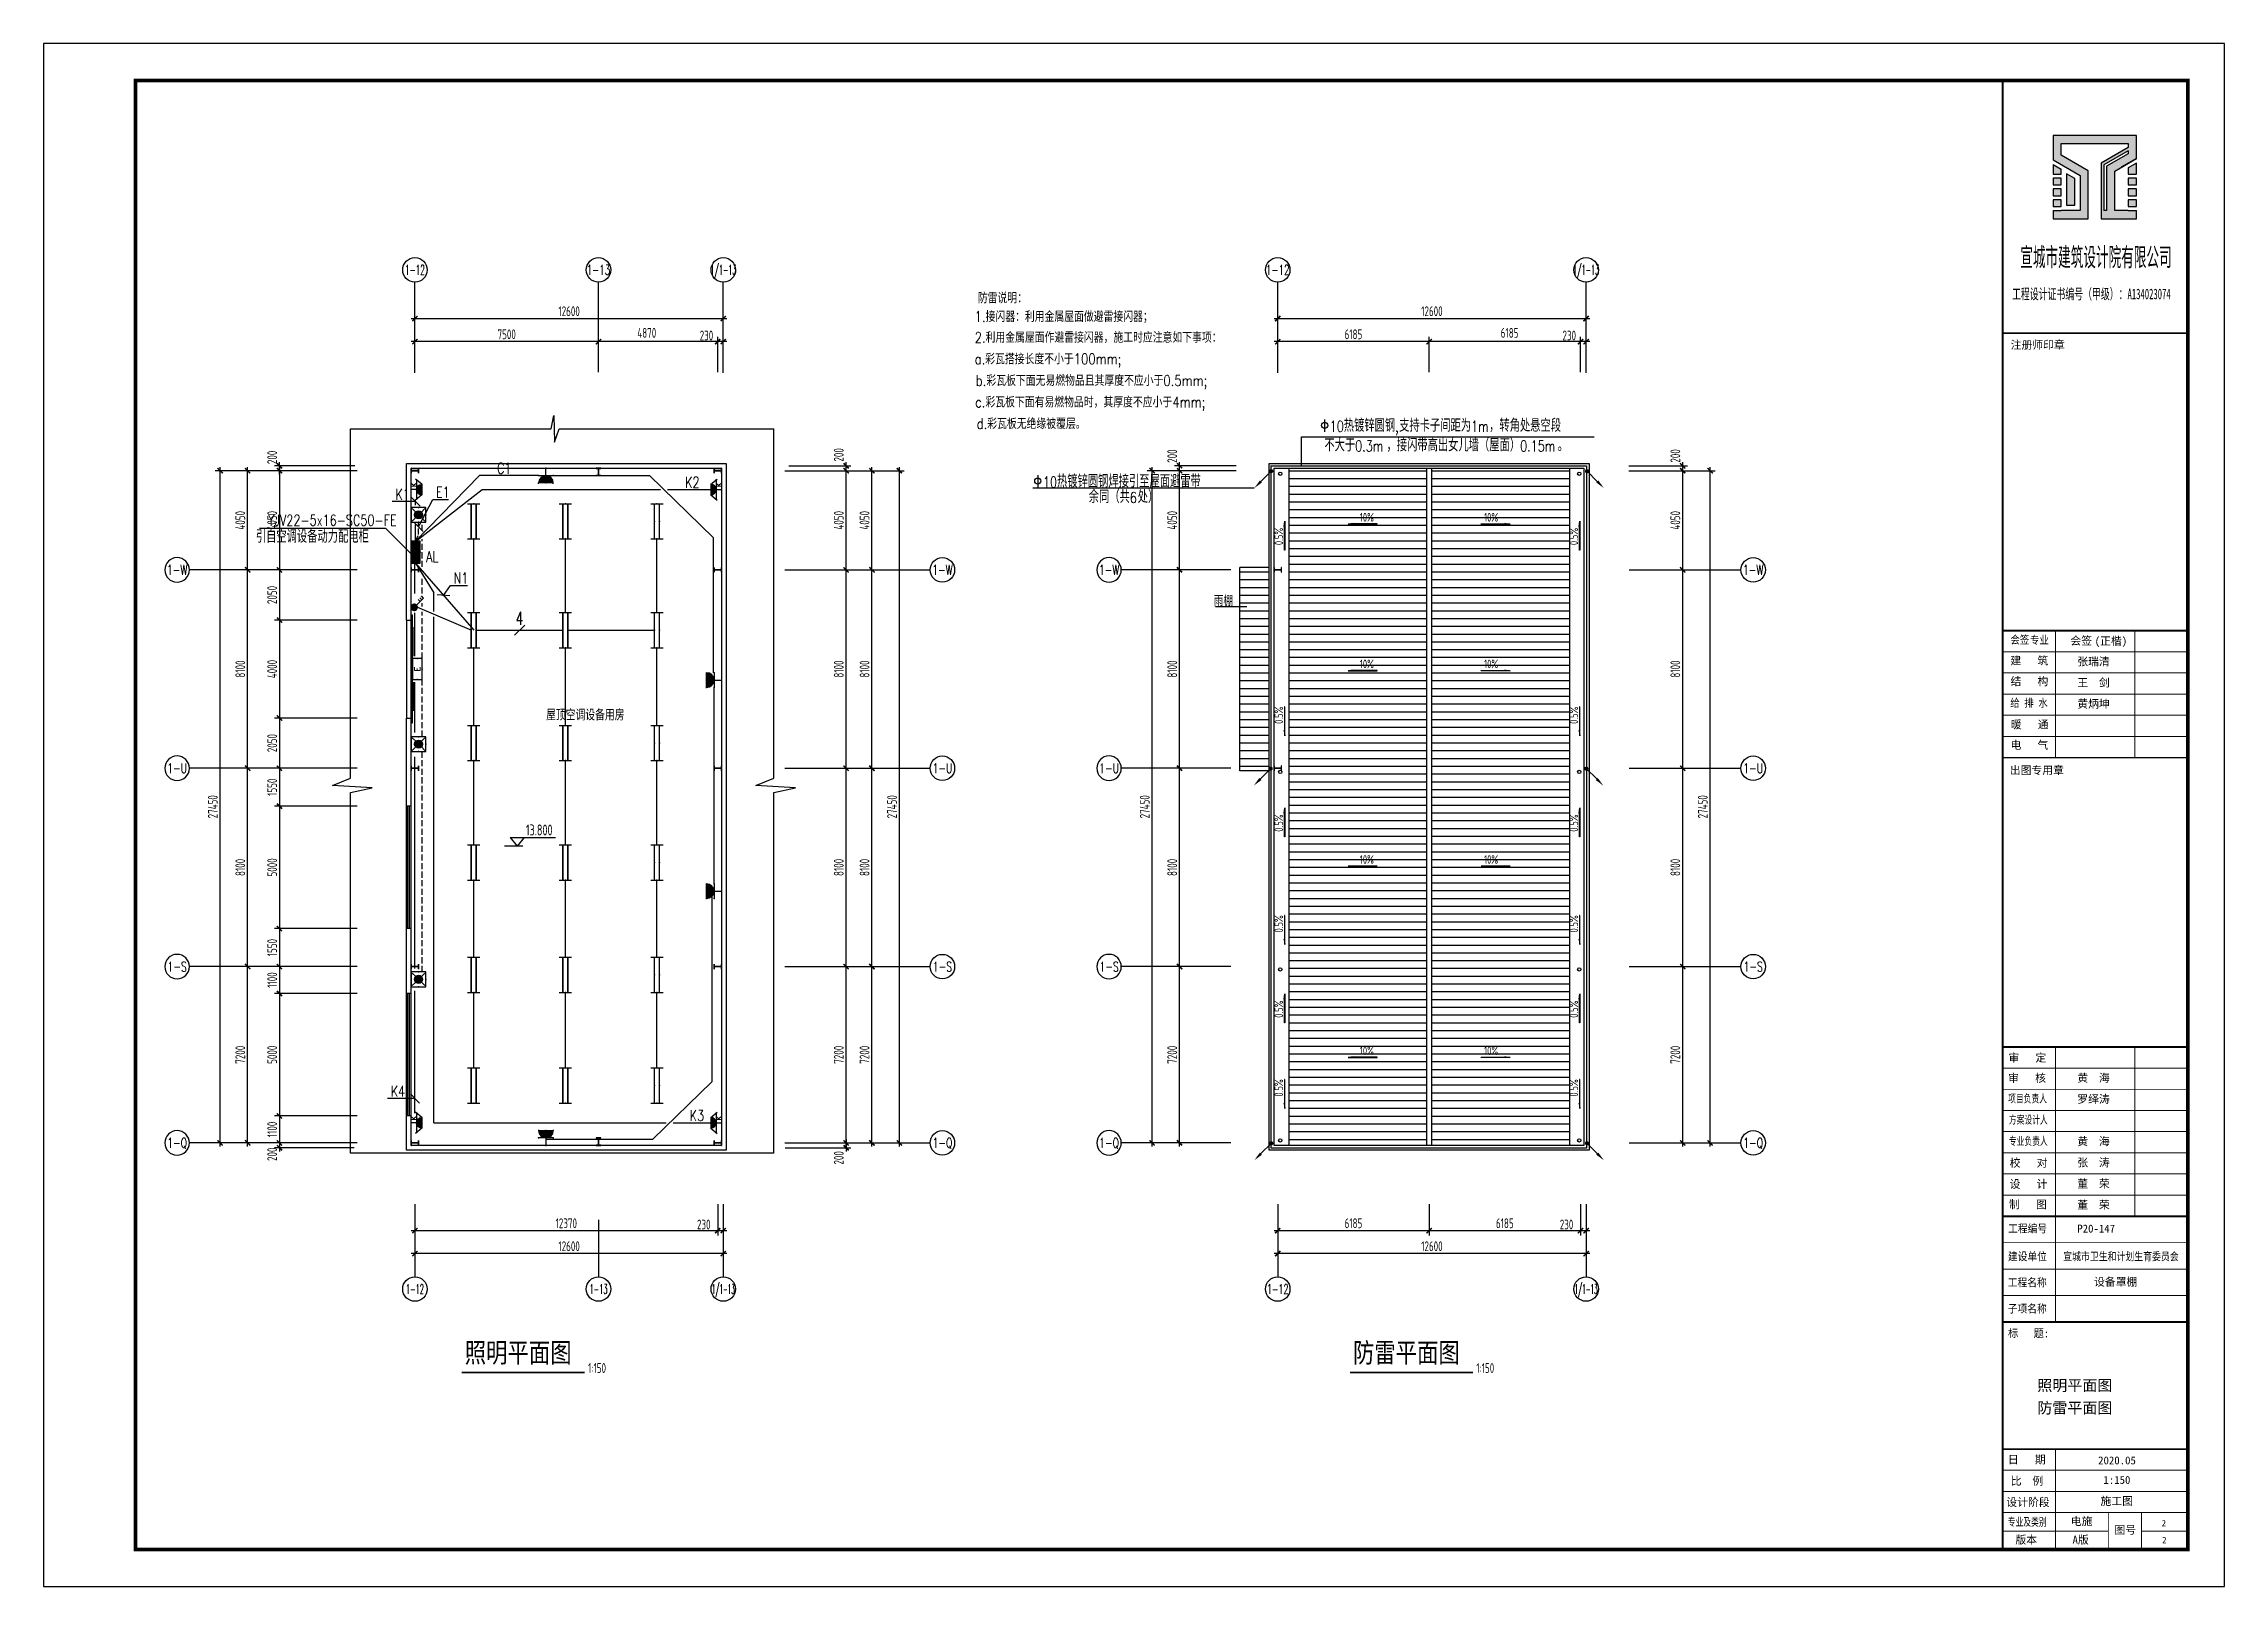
# Model space of a CAD drawing. Extents: x 696723 to 884653, y 341097 to 591307.
# Drawn here: x 750059 to 839159, y 381201 to 444201 of the extents above; entities that cross this region are included whole.
import ezdxf
from ezdxf.enums import TextEntityAlignment as Align

# ---------------------------------------------------------------- set-up
doc = ezdxf.new("R2010")
doc.units = 0
doc.header["$LTSCALE"] = 1000
for name, pattern in [('30', [0]), ('DASH', [0.35, 0.25, -0.1]), ('DOTE', [2.42, 2, -0.2, 0.02, -0.2])]:
    doc.linetypes.add(name, pattern=pattern)
doc.layers.get('0').update_dxf_attribs({"linetype": 'CONTINUOUS'})
doc.layers.get('Defpoints').update_dxf_attribs({"linetype": 'CONTINUOUS'})
for name, color, linetype in [('AXIS', 253, '30'), ('AXIS_NUM', 7, 'CONTINUOUS'), ('BEAM_CON', 3, 'CONTINUOUS'), ('BZ_标准图框', 7, 'CONTINUOUS'), ('DIM', 3, 'CONTINUOUS'), ('DIM_SYMB', 3, 'CONTINUOUS'), ('E-BL', 1, 'TG_×'), ('E-BZ', 4, 'CONTINUOUS'), ('E-PT', 1, 'CONTINUOUS'), ('E-SB', 3, 'CONTINUOUS'), ('E-YJ', 2, 'DASH'), ('EQUIP-照明', 3, 'CONTINUOUS'), ('GL', 150, 'CONTINUOUS'), ('LWIRE', 4, 'CONTINUOUS'), ('PUB_TEXT', 7, 'CONTINUOUS'), ('TEL_TEXT', 7, 'CONTINUOUS'), ('TK(图框线)', 45, 'CONTINUOUS'), ('图层3', 7, 'CONTINUOUS'), ('梁原位标注竖向', 7, 'CONTINUOUS')]:
    doc.layers.add(name, color=color, linetype=linetype)
doc.styles.add('-宋体', font='', dxfattribs={"width": 0.8})
doc.styles.add('_TEL_ATTDEF', font='SIMPLEX', dxfattribs={"width": 0.8, "height": 3, "bigfont": 'HZTXT'})
doc.styles.add('_TEL_DIM', font='SIMPLEX', dxfattribs={"width": 0.8, "height": 3.5, "bigfont": 'HZTXT'})
doc.styles.add('HT', font='simhei.ttf')
doc.styles.add('hztxt', font='txt', dxfattribs={"width": 0.7, "height": 10, "bigfont": 'hztxt.shx'})
doc.styles.add('TSSD_Axis', font='Complex.shx', dxfattribs={"width": 0.7, "bigfont": 'hztxt.shx'})
doc.styles.add('TSSD_Dimension', font='Tssdeng.shx', dxfattribs={"width": 0.7, "bigfont": 'hztxt.shx'})
doc.styles.get('-宋体').set_extended_font_data('SimSun')
doc.linetypes.add('TG_×', pattern='A,2,["×",_TEL_DIM,S=0.1,R=0,X=0,Y=-0.13],0', length=2)
doc.dimstyles.new('TSSD_100_100$0', dxfattribs={"dimtxt": 300, "dimasz": 100, "dimexe": 100, "dimexo": 300, "dimgap": 100, "dimtad": 1, "dimdec": 0, "dimzin": 0, "dimdsep": 46, "dimtxsty": 'TSSD_Dimension', "dimblk": 'ARCHTICK', "dimcen": 0, "dimdle": 100, "dimclrd": 3, "dimclre": 3, "dimclrt": 7, "dimazin": 0, "dimtfac": 1, "dimtdec": 0, "dimtix": 1, "dimtmove": 2, "dimatfit": 3, "dimldrblk": 'ARCHTICK', "dimfxl": 1, "dimtolj": 1, "dimtzin": 0, "dimarcsym": 0})
pattern_1 = [(0, (828212.65, 454064.3), (9e-14, 317.5), [])]

msp = doc.modelspace()

# ---------------------------------------------------------------- texts
at = {"layer": 'BZ_标准图框', "style": 'HT', "width": 0.5}
msp.add_text('宣城市建筑设计院有限公司', height=756, dxfattribs=at).set_placement((833911.4, 435109.2), align=Align.CENTER)
at = {"layer": 'BZ_标准图框', "style": 'HT'}
for s, height, width, p in [('工程设计证书编号（甲级）：A134023074', 432, 0.6, (830483.7, 433762.9)), ('会签', 324, 0.85, (830416.2, 419695.6)), ('专业', 324, 0.85, (831218.4, 419686.3)), ('给 排 水', 324, 0.85, (830411.3, 417113.6)), ('项目负责人', 324, 0.7, (830325, 400959.5)), ('方案设计人', 324, 0.7, (830353.9, 400092.5)), ('专业负责人', 324, 0.7, (830352.5, 399221.5)), ('工程编号', 324, 0.9, (830324.2, 395650.8)), ('建设单位', 324, 0.9, (830316.2, 394512.8)), ('工程名称', 324, 0.9, (830308.8, 393448)), ('子项名称', 324, 0.9, (830308.8, 392377.6)), ('标   题:', 324, 0.95, (830316.8, 391373.2)), ('专业及类别', 324, 0.7, (830307.1, 383670.3))]:
    msp.add_text(s, height=height, dxfattribs=dict(at, width=width)).set_placement(p)
for s, p in [('注册师印章', (830427.7, 431739.2)), ('会签', (832866.4, 419654.1)), ('(正楷)', (833860.9, 419644.1)), ('建   筑', (830416.3, 418844.7)), ('结   构', (830421.3, 417996.7)), ('暖   通', (830431, 416232.5)), ('电   气', (830420.4, 415396)), ('出图专用章', (830391.9, 414364.5)), ('审   定', (830337.9, 402624.2)), ('审   核', (830323.7, 401797.6)), ('校   对', (830387.2, 398332.1)), ('设   计', (830381.3, 397466.3)), ('制   图', (830356.5, 396635.6)), ('日   期', (830312.2, 386217.9)), ('比  例', (830433.3, 385343.2)), ('设计阶段', (830251.4, 384476.3)), ('版本 ', (830620.6, 382942.3)), ('图号', (834668.1, 383343.8))]:
    msp.add_text(s, height=324, dxfattribs=at).set_placement(p)
at = {"layer": 'E-BZ', "style": '_TEL_DIM'}
for s, height, width, p in [('10', 446.25, 0.752941, (802605.5, 428348.8)), ('热镀锌圆钢', 525, 0.8, (803181.5, 428348.8)), ('支持卡子间距为', 525, 0.8, (805441.5, 428348.8)), ('1m', 446.25, 0.752941, (808381.5, 428348.8)), ('，转角处悬空段', 525, 0.8, (809117.5, 428348.8)), ('不大于', 525, 0.8, (802385.4, 427547.2)), ('0.3m', 446.25, 0.752941, (803645.4, 427547.2)), ('，接闪带高出女儿墙（屋面）', 525, 0.8, (804925.4, 427547.2)), (',', 446.2, 0.752941, (805281.5, 428348.8)), ('0.15m', 446.25, 0.752941, (810385.4, 427547.2)), ('。', 525, 0.8, (811921.4, 427547.2)), ('10', 446.25, 0.752941, (790886.7, 426073.3)), ('热镀锌圆钢焊接引至屋面避雷带', 525, 0.8, (791462.7, 426073.3)), ('余同（共', 525, 0.8, (792760.5, 425442.1)), ('处）', 525, 0.8, (794760.5, 425442.1)), ('6', 446.2, 0.752941, (794440.5, 425442.1)), ('引自空调设备动力配电柜', 525, 0.8, (758728, 423815.6)), ('YJV22-5x16-SC50-FE', 446.25, 0.752941, (759227, 424515.3)), ('AL', 446.25, 0.752941, (765686.5, 423032.3))]:
    msp.add_text(s, height=height, dxfattribs=dict(at, width=width)).set_placement(p)
at = {"layer": 'E-BZ', "color": 7, "style": '_TEL_DIM', "width": 0.752941}
for s, p in [('C1', (768583.6, 426635.6)), ('K1', (764428.6, 425574)), ('E1', (766090.3, 425661)), ('K2', (776267.2, 426064.7)), ('N1', (766811.3, 422152)), ('K4', (764238.1, 401199.4)), ('K3', (776453.6, 400205.7))]:
    msp.add_text(s, height=446.25, dxfattribs=at).set_placement(p)
at = {"layer": 'PUB_TEXT', "color": 8, "style": 'hztxt', "width": 0.7}
msp.add_text('屋顶空调设备用房', height=457.16, dxfattribs=at).set_placement((770591.6, 416559.8))
at = {"layer": 'PUB_TEXT', "linetype": 'DOTE'}
for s, height, style, width, p in [('照明平面图', 800, '-宋体', 0.8, (767264.9, 390345.4)), ('防雷平面图', 800, '-宋体', 0.8, (803553.8, 390345.4)), ('1:150', 400, 'TSSD_Dimension', 0.7, (772306.6, 389916.4)), ('1:150', 400, 'TSSD_Dimension', 0.7, (808595.5, 389916.4))]:
    msp.add_text(s, height=height, dxfattribs=dict(at, style=style, width=width)).set_placement(p)
at = {"layer": 'TEL_TEXT', "color": 4, "style": '_TEL_DIM', "width": 0.8}
for s, p in [('防雷说明：', (788228.6, 433596.6)), ('1.接闪器：利用金属屋面做避雷接闪器；', (788095.6, 432836.2)), ('2.利用金属屋面作避雷接闪器，施工时应注意如下事项：', (788095.6, 431985.5)), ('a.彩瓦搭接长度不小于100mm;', (788095.6, 431105.1)), ('b.彩瓦板下面无易燃物品且其厚度不应小于0.5mm;', (788144.5, 430224.8)), ('c.彩瓦板下面有易燃物品时，其厚度不应小于4mm;', (788120, 429344.5)), ('d.彩瓦板无绝缘被覆层。', (788179.4, 428464.2))]:
    msp.add_text(s, height=436.67, dxfattribs=at).set_placement(p)
at = {"layer": 'TK(图框线)', "style": 'HT'}
for s, height, p in [('张瑞清', 324, (833149.7, 418805.4)), ('王  剑', 324, (833149.7, 417941.4)), ('黄炳坤', 324, (833149.7, 417077.4)), ('黄  海', 324, (833149.7, 401801.4)), ('罗绎涛', 324, (833149.7, 400937.4)), ('黄  海', 324, (833149.7, 399209.4)), ('张  涛', 324, (833149.7, 398345.4)), ('董  荣', 324, (833149.7, 397481.4)), ('董  荣', 324, (833149.7, 396617.4)), ('P20-147', 324, (833149.7, 395649)), ('设备罩棚', 324, (833832.6, 393475)), ('照明平面图', 450, (831514.3, 389184)), ('防雷平面图', 450, (831514.3, 388264.9)), ('2020.05', 324, (834000.1, 386182.9)), ('1:150', 324, (834216.9, 385384.3)), ('电施', 324, (832883.4, 383697.6)), ('施工图', 324, (834099.3, 384523.6)), ('A版', 324, (832954.7, 382941.4))]:
    msp.add_text(s, height=height, dxfattribs=at).set_placement(p)
at = {"layer": 'TK(图框线)', "style": 'HT', "width": 0.8}
msp.add_text('宣城市卫生和计划生育委员会', height=324, dxfattribs=at).set_placement((832573.8, 394514.1))
at = {"layer": 'TK(图框线)', "style": '-宋体'}
for height, p in [(259.2, (836686.3, 383653.7)), (270, (836705.5, 382955.9))]:
    msp.add_text('2', height=height, dxfattribs=at).set_placement(p, align=Align.CENTER)
at = {"layer": '梁原位标注竖向', "style": 'TSSD_Dimension', "width": 0.7}
for s, height, rotation, p in [('10%%%', 350, 359.999998, (803835.4, 424682.9)), ('10%%%', 350, 0.000002, (808912.4, 424682.9)), ('0.5%%%', 350, 89.999998, (800698.7, 423723.7)), ('0.5%%%', 350, 89.999998, (812752.3, 423723.7)), ('雨棚', 450, 359.999998, (797867.8, 421219.3)), ('10%%%', 350, 359.999998, (803835.4, 418695.9)), ('10%%%', 350, 0.000002, (808912.4, 418695.9)), ('0.5%%%', 350, 89.999998, (800698.7, 416421.9)), ('0.5%%%', 350, 89.999998, (812752.3, 416421.9)), ('0.5%%%', 350, 89.999998, (800698.7, 412019.4)), ('0.5%%%', 350, 89.999998, (812752.3, 412019.4)), ('10%%%', 350, 359.999998, (803835.4, 410710.9)), ('10%%%', 350, 0.000002, (808912.4, 410710.9)), ('0.5%%%', 350, 89.999998, (800698.7, 407902.1)), ('0.5%%%', 350, 89.999998, (812752.3, 407902.1)), ('0.5%%%', 350, 89.999998, (800698.7, 404419.7)), ('0.5%%%', 350, 89.999998, (812752.3, 404419.7)), ('10%%%', 350, 359.999998, (803835.4, 402903.5)), ('10%%%', 350, 0.000002, (808912.4, 402903.5)), ('0.5%%%', 350, 89.999998, (800698.7, 401201.9)), ('0.5%%%', 350, 89.999998, (812752.3, 401201.9))]:
    msp.add_text(s, height=height, rotation=rotation, dxfattribs=at).set_placement(p)
at = {"layer": '梁原位标注竖向', "color": 8, "style": 'TSSD_Dimension', "width": 0.7}
msp.add_text('13.800', height=450, rotation=359.999998, dxfattribs=at).set_placement((769763.4, 411864.4))

# ---------------------------------------------------------------- blocks, each defined once
blk = doc.blocks.new('ts_axno')
at = {"color": 0, "linetype": 'ByBlock', "lineweight": -2}
blk.add_circle((0, 0), 0.5, dxfattribs=at)
at = {"color": 0, "linetype": 'ByBlock', "lineweight": -2, "style": 'TSSD_Axis', "width": 0.7}
blk.add_attdef('A', text='', height=0.6, dxfattribs=at).set_placement((0, 0), align=Align.MIDDLE_CENTER)
blk = doc.blocks.new('_ArchTick')
at = {"color": 0, "linetype": 'ByBlock', "const_width": 0.4}
blk.add_lwpolyline([(-0.71, -0.71), (0.71, 0.71)], dxfattribs=at)
blk = doc.blocks.new('*D21')
at = {"layer": 'Defpoints', "color": 0}
for p in [(780098, 406511), (783901, 406511), (780098, 399311)]:
    blk.add_point(p, dxfattribs=at)
at = {"layer": 'DIM', "color": 3, "lineweight": -2}
for p, q in [((780498, 406511), (784101, 406511)), ((783901, 399161), (783901, 406661)), ((780498, 399311), (784101, 399311))]:
    blk.add_line(p, q, dxfattribs=at)
at = {"layer": 'DIM', "color": 3, "lineweight": -2, "xscale": 150, "yscale": 150, "zscale": 150}
for p, rotation in [((783901, 406511), 90), ((783901, 399311), 270)]:
    blk.add_blockref('_ArchTick', p, dxfattribs=dict(at, rotation=rotation))
at = {"layer": 'DIM', "color": 7, "insert": (783601, 402911), "char_height": 400, "attachment_point": 5, "rotation": 90, "style": 'TSSD_Dimension'}
blk.add_mtext('\\A1;7200', dxfattribs=at)
blk = doc.blocks.new('*D22')
at = {"layer": 'Defpoints', "color": 0}
for p in [(780098, 414611), (783901, 414611), (780098, 406511)]:
    blk.add_point(p, dxfattribs=at)
at = {"layer": 'DIM', "color": 3, "lineweight": -2}
for p, q in [((780498, 414611), (784101, 414611)), ((783901, 406361), (783901, 414761)), ((780498, 406511), (784101, 406511))]:
    blk.add_line(p, q, dxfattribs=at)
at = {"layer": 'DIM', "color": 3, "lineweight": -2, "xscale": 150, "yscale": 150, "zscale": 150}
for p, rotation in [((783901, 414611), 90), ((783901, 406511), 270)]:
    blk.add_blockref('_ArchTick', p, dxfattribs=dict(at, rotation=rotation))
at = {"layer": 'DIM', "color": 7, "insert": (783601, 410561), "char_height": 400, "attachment_point": 5, "rotation": 90, "style": 'TSSD_Dimension'}
blk.add_mtext('\\A1;8100', dxfattribs=at)
blk = doc.blocks.new('*D23')
at = {"layer": 'Defpoints', "color": 0}
for p in [(780098, 422711), (783901, 422711), (780098, 414611)]:
    blk.add_point(p, dxfattribs=at)
at = {"layer": 'DIM', "color": 3, "lineweight": -2}
for p, q in [((780498, 422711), (784101, 422711)), ((783901, 414461), (783901, 422861)), ((780498, 414611), (784101, 414611))]:
    blk.add_line(p, q, dxfattribs=at)
at = {"layer": 'DIM', "color": 3, "lineweight": -2, "xscale": 150, "yscale": 150, "zscale": 150}
for p, rotation in [((783901, 422711), 90), ((783901, 414611), 270)]:
    blk.add_blockref('_ArchTick', p, dxfattribs=dict(at, rotation=rotation))
at = {"layer": 'DIM', "color": 7, "insert": (783601, 418661), "char_height": 400, "attachment_point": 5, "rotation": 90, "style": 'TSSD_Dimension'}
blk.add_mtext('\\A1;8100', dxfattribs=at)
blk = doc.blocks.new('*D24')
at = {"layer": 'Defpoints', "color": 0}
for p in [(780098, 426761), (783901, 426761), (780098, 422711)]:
    blk.add_point(p, dxfattribs=at)
at = {"layer": 'DIM', "color": 3, "lineweight": -2}
for p, q in [((783901, 422561), (783901, 426911)), ((780498, 426761), (784101, 426761)), ((780498, 422711), (784101, 422711))]:
    blk.add_line(p, q, dxfattribs=at)
at = {"layer": 'DIM', "color": 3, "lineweight": -2, "xscale": 150, "yscale": 150, "zscale": 150}
for p, rotation in [((783901, 426761), 90), ((783901, 422711), 270)]:
    blk.add_blockref('_ArchTick', p, dxfattribs=dict(at, rotation=rotation))
at = {"layer": 'DIM', "color": 7, "insert": (783601, 424736), "char_height": 400, "attachment_point": 5, "rotation": 90, "style": 'TSSD_Dimension'}
blk.add_mtext('\\A1;4050', dxfattribs=at)
blk = doc.blocks.new('*D25')
at = {"layer": 'Defpoints', "color": 0}
for p in [(780398, 426761), (785023, 426761), (780246, 399311)]:
    blk.add_point(p, dxfattribs=at)
at = {"layer": 'DIM', "color": 3, "lineweight": -2}
for p, q in [((785023, 399161), (785023, 426911)), ((780798, 426761), (785223, 426761)), ((780646, 399311), (785223, 399311))]:
    blk.add_line(p, q, dxfattribs=at)
at = {"layer": 'DIM', "color": 3, "lineweight": -2, "xscale": 150, "yscale": 150, "zscale": 150}
for p, rotation in [((785023, 426761), 90), ((785023, 399311), 270)]:
    blk.add_blockref('_ArchTick', p, dxfattribs=dict(at, rotation=rotation))
at = {"layer": 'DIM', "color": 7, "insert": (784723, 413036), "char_height": 400, "attachment_point": 5, "rotation": 90, "style": 'TSSD_Dimension'}
blk.add_mtext('\\A1;27450', dxfattribs=at)
blk = doc.blocks.new('*D26')
at = {"layer": 'Defpoints', "color": 0}
for p in [(777829, 432973), (765229, 430358), (777829, 430358)]:
    blk.add_point(p, dxfattribs=at)
at = {"layer": 'DIM', "color": 3, "lineweight": -2}
for p, q in [((765229, 430758), (765229, 433173)), ((777829, 430758), (777829, 433173)), ((765079, 432973), (777979, 432973))]:
    blk.add_line(p, q, dxfattribs=at)
at = {"layer": 'DIM', "color": 3, "lineweight": -2, "xscale": 150, "yscale": 150, "zscale": 150, "rotation": 180}
blk.add_blockref('_ArchTick', (765229, 432973), dxfattribs=at)
at = {"layer": 'DIM', "color": 3, "lineweight": -2, "xscale": 150, "yscale": 150, "zscale": 150}
blk.add_blockref('_ArchTick', (777829, 432973), dxfattribs=at)
at = {"layer": 'DIM', "color": 7, "insert": (771529, 433273), "char_height": 400, "attachment_point": 5, "style": 'TSSD_Dimension'}
blk.add_mtext('\\A1;12600', dxfattribs=at)
blk = doc.blocks.new('rt34v')
blk.add_hatch(color=4).paths.add_polyline_path([(0, -100), (0, 100), (-8, 100), (-8, 3), (-292, 3), (-292, 100), (-300, 100), (-300, -100), (-292, -100), (-292, -3), (-8, -3), (-8, -100)])
at = {"layer": '图层3', "color": 3}
blk.add_lwpolyline([(0, -100), (0, 100), (-8, 100), (-8, 3), (-292, 3), (-292, 100), (-300, 100), (-300, -100), (-292, -100), (-292, -3), (-8, -3), (-8, -100), (0, -100), (0, 100)], dxfattribs=at)
blk = doc.blocks.new('*D27')
at = {"layer": 'Defpoints', "color": 0}
for p in [(758394, 406511), (763080, 406511), (763080, 399311)]:
    blk.add_point(p, dxfattribs=at)
at = {"layer": 'DIM', "color": 3, "lineweight": -2}
for p, q in [((762680, 406511), (758194, 406511)), ((758394, 399161), (758394, 406661)), ((762680, 399311), (758194, 399311))]:
    blk.add_line(p, q, dxfattribs=at)
at = {"layer": 'DIM', "color": 3, "lineweight": -2, "xscale": 150, "yscale": 150, "zscale": 150}
for p, rotation in [((758394, 406511), 90), ((758394, 399311), 270)]:
    blk.add_blockref('_ArchTick', p, dxfattribs=dict(at, rotation=rotation))
at = {"layer": 'DIM', "color": 7, "insert": (758094, 402911), "char_height": 400, "attachment_point": 5, "rotation": 90, "style": 'TSSD_Dimension'}
blk.add_mtext('\\A1;7200', dxfattribs=at)
blk = doc.blocks.new('*D28')
at = {"layer": 'Defpoints', "color": 0}
for p in [(758394, 414611), (763080, 414611), (763080, 406511)]:
    blk.add_point(p, dxfattribs=at)
at = {"layer": 'DIM', "color": 3, "lineweight": -2}
for p, q in [((762680, 414611), (758194, 414611)), ((758394, 406361), (758394, 414761)), ((762680, 406511), (758194, 406511))]:
    blk.add_line(p, q, dxfattribs=at)
at = {"layer": 'DIM', "color": 3, "lineweight": -2, "xscale": 150, "yscale": 150, "zscale": 150}
for p, rotation in [((758394, 414611), 90), ((758394, 406511), 270)]:
    blk.add_blockref('_ArchTick', p, dxfattribs=dict(at, rotation=rotation))
at = {"layer": 'DIM', "color": 7, "insert": (758094, 410561), "char_height": 400, "attachment_point": 5, "rotation": 90, "style": 'TSSD_Dimension'}
blk.add_mtext('\\A1;8100', dxfattribs=at)
blk = doc.blocks.new('*D29')
at = {"layer": 'Defpoints', "color": 0}
for p in [(758394, 422711), (763080, 422711), (763080, 414611)]:
    blk.add_point(p, dxfattribs=at)
at = {"layer": 'DIM', "color": 3, "lineweight": -2}
for p, q in [((762680, 422711), (758194, 422711)), ((758394, 414461), (758394, 422861)), ((762680, 414611), (758194, 414611))]:
    blk.add_line(p, q, dxfattribs=at)
at = {"layer": 'DIM', "color": 3, "lineweight": -2, "xscale": 150, "yscale": 150, "zscale": 150}
for p, rotation in [((758394, 422711), 90), ((758394, 414611), 270)]:
    blk.add_blockref('_ArchTick', p, dxfattribs=dict(at, rotation=rotation))
at = {"layer": 'DIM', "color": 7, "insert": (758094, 418661), "char_height": 400, "attachment_point": 5, "rotation": 90, "style": 'TSSD_Dimension'}
blk.add_mtext('\\A1;8100', dxfattribs=at)
blk = doc.blocks.new('*D30')
at = {"layer": 'Defpoints', "color": 0}
for p in [(758394, 426761), (763080, 426761), (763080, 422711)]:
    blk.add_point(p, dxfattribs=at)
at = {"layer": 'DIM', "color": 3, "lineweight": -2}
for p, q in [((758394, 422561), (758394, 426911)), ((762680, 426761), (758194, 426761)), ((762680, 422711), (758194, 422711))]:
    blk.add_line(p, q, dxfattribs=at)
at = {"layer": 'DIM', "color": 3, "lineweight": -2, "xscale": 150, "yscale": 150, "zscale": 150}
for p, rotation in [((758394, 426761), 90), ((758394, 422711), 270)]:
    blk.add_blockref('_ArchTick', p, dxfattribs=dict(at, rotation=rotation))
at = {"layer": 'DIM', "color": 7, "insert": (758094, 424736), "char_height": 400, "attachment_point": 5, "rotation": 90, "style": 'TSSD_Dimension'}
blk.add_mtext('\\A1;4050', dxfattribs=at)
blk = doc.blocks.new('*D31')
at = {"layer": 'Defpoints', "color": 0}
for p in [(757272, 426761), (762780, 426761), (762932, 399311)]:
    blk.add_point(p, dxfattribs=at)
at = {"layer": 'DIM', "color": 3, "lineweight": -2}
for p, q in [((757272, 399161), (757272, 426911)), ((762380, 426761), (757072, 426761)), ((762532, 399311), (757072, 399311))]:
    blk.add_line(p, q, dxfattribs=at)
at = {"layer": 'DIM', "color": 3, "lineweight": -2, "xscale": 150, "yscale": 150, "zscale": 150}
for p, rotation in [((757272, 426761), 90), ((757272, 399311), 270)]:
    blk.add_blockref('_ArchTick', p, dxfattribs=dict(at, rotation=rotation))
at = {"layer": 'DIM', "color": 7, "insert": (756972, 413036), "char_height": 400, "attachment_point": 5, "rotation": 90, "style": 'TSSD_Dimension'}
blk.add_mtext('\\A1;27450', dxfattribs=at)
blk = doc.blocks.new('*D32')
at = {"layer": 'Defpoints', "color": 0}
for p in [(777599, 432031), (777599, 430386), (777829, 430386)]:
    blk.add_point(p, dxfattribs=at)
at = {"layer": 'DIM', "color": 3, "lineweight": -2}
for p, q in [((777599, 430786), (777599, 432231)), ((777829, 430786), (777829, 432231)), ((777979, 432031), (777449, 432031))]:
    blk.add_line(p, q, dxfattribs=at)
at = {"layer": 'DIM', "color": 3, "lineweight": -2, "xscale": 150, "yscale": 150, "zscale": 150, "rotation": 180}
blk.add_blockref('_ArchTick', (777599, 432031), dxfattribs=at)
at = {"layer": 'DIM', "color": 3, "lineweight": -2, "xscale": 150, "yscale": 150, "zscale": 150}
blk.add_blockref('_ArchTick', (777829, 432031), dxfattribs=at)
at = {"layer": 'DIM', "color": 7, "insert": (777141, 432281), "char_height": 400, "attachment_point": 5, "style": 'TSSD_Dimension'}
blk.add_mtext('\\A1;230', dxfattribs=at)
blk = doc.blocks.new('*D33')
at = {"layer": 'Defpoints', "color": 0}
for p in [(765229, 432031), (765229, 430386), (772729, 430386)]:
    blk.add_point(p, dxfattribs=at)
at = {"layer": 'DIM', "color": 3, "lineweight": -2}
for p, q in [((765229, 430786), (765229, 432231)), ((772729, 430786), (772729, 432231)), ((772879, 432031), (765079, 432031))]:
    blk.add_line(p, q, dxfattribs=at)
at = {"layer": 'DIM', "color": 3, "lineweight": -2, "xscale": 150, "yscale": 150, "zscale": 150, "rotation": 180}
blk.add_blockref('_ArchTick', (765229, 432031), dxfattribs=at)
at = {"layer": 'DIM', "color": 3, "lineweight": -2, "xscale": 150, "yscale": 150, "zscale": 150}
blk.add_blockref('_ArchTick', (772729, 432031), dxfattribs=at)
at = {"layer": 'DIM', "color": 7, "insert": (768979, 432331), "char_height": 400, "attachment_point": 5, "style": 'TSSD_Dimension'}
blk.add_mtext('\\A1;7500', dxfattribs=at)
blk = doc.blocks.new('*D34')
at = {"layer": 'Defpoints', "color": 0}
for p in [(765229, 397210), (777599, 397210), (777599, 395728)]:
    blk.add_point(p, dxfattribs=at)
at = {"layer": 'DIM', "color": 3, "lineweight": -2}
for p, q in [((765229, 396810), (765229, 395528)), ((777599, 396810), (777599, 395528)), ((765079, 395728), (777749, 395728))]:
    blk.add_line(p, q, dxfattribs=at)
at = {"layer": 'DIM', "color": 3, "lineweight": -2, "xscale": 150, "yscale": 150, "zscale": 150, "rotation": 180}
blk.add_blockref('_ArchTick', (765229, 395728), dxfattribs=at)
at = {"layer": 'DIM', "color": 3, "lineweight": -2, "xscale": 150, "yscale": 150, "zscale": 150}
blk.add_blockref('_ArchTick', (777599, 395728), dxfattribs=at)
at = {"layer": 'DIM', "color": 7, "insert": (771414, 396028), "char_height": 400, "attachment_point": 5, "style": 'TSSD_Dimension'}
blk.add_mtext('\\A1;12370', dxfattribs=at)
blk = doc.blocks.new('*D35')
at = {"layer": 'Defpoints', "color": 0}
for p in [(777599, 397210), (777829, 397210), (777829, 395728)]:
    blk.add_point(p, dxfattribs=at)
at = {"layer": 'DIM', "color": 3, "lineweight": -2}
for p, q in [((777599, 396810), (777599, 395528)), ((777829, 396810), (777829, 395528)), ((777449, 395728), (777979, 395728))]:
    blk.add_line(p, q, dxfattribs=at)
at = {"layer": 'DIM', "color": 3, "lineweight": -2, "xscale": 150, "yscale": 150, "zscale": 150, "rotation": 180}
blk.add_blockref('_ArchTick', (777599, 395728), dxfattribs=at)
at = {"layer": 'DIM', "color": 3, "lineweight": -2, "xscale": 150, "yscale": 150, "zscale": 150}
blk.add_blockref('_ArchTick', (777829, 395728), dxfattribs=at)
at = {"layer": 'DIM', "color": 7, "insert": (777030, 395978), "char_height": 400, "attachment_point": 5, "style": 'TSSD_Dimension'}
blk.add_mtext('\\A1;230', dxfattribs=at)
blk = doc.blocks.new('*D36')
at = {"layer": 'Defpoints', "color": 0}
for p in [(765229, 397212), (777829, 397212), (765229, 394790)]:
    blk.add_point(p, dxfattribs=at)
at = {"layer": 'DIM', "color": 3, "lineweight": -2}
for p, q in [((765229, 396812), (765229, 394590)), ((777829, 396812), (777829, 394590)), ((777979, 394790), (765079, 394790))]:
    blk.add_line(p, q, dxfattribs=at)
at = {"layer": 'DIM', "color": 3, "lineweight": -2, "xscale": 150, "yscale": 150, "zscale": 150, "rotation": 180}
blk.add_blockref('_ArchTick', (765229, 394790), dxfattribs=at)
at = {"layer": 'DIM', "color": 3, "lineweight": -2, "xscale": 150, "yscale": 150, "zscale": 150}
blk.add_blockref('_ArchTick', (777829, 394790), dxfattribs=at)
at = {"layer": 'DIM', "color": 7, "insert": (771529, 395090), "char_height": 400, "attachment_point": 5, "style": 'TSSD_Dimension'}
blk.add_mtext('\\A1;12600', dxfattribs=at)
blk = doc.blocks.new('*D37')
at = {"layer": 'Defpoints', "color": 0}
for p in [(772729, 432031), (772729, 430386), (777599, 430386)]:
    blk.add_point(p, dxfattribs=at)
at = {"layer": 'DIM', "color": 3, "lineweight": -2}
for p, q in [((772729, 430786), (772729, 432231)), ((777599, 430786), (777599, 432231)), ((777749, 432031), (772579, 432031))]:
    blk.add_line(p, q, dxfattribs=at)
at = {"layer": 'DIM', "color": 3, "lineweight": -2, "xscale": 150, "yscale": 150, "zscale": 150, "rotation": 180}
blk.add_blockref('_ArchTick', (772729, 432031), dxfattribs=at)
at = {"layer": 'DIM', "color": 3, "lineweight": -2, "xscale": 150, "yscale": 150, "zscale": 150}
blk.add_blockref('_ArchTick', (777599, 432031), dxfattribs=at)
at = {"layer": 'DIM', "color": 7, "insert": (774703, 432389), "char_height": 400, "attachment_point": 5, "style": 'TSSD_Dimension'}
blk.add_mtext('\\A1;4870', dxfattribs=at)
blk = doc.blocks.new('*D3')
at = {"layer": 'Defpoints', "color": 0}
for p in [(763270, 426761), (759696, 422711), (763270, 422711)]:
    blk.add_point(p, dxfattribs=at)
at = {"layer": 'DIM', "color": 3, "lineweight": -2}
for p, q in [((759696, 426911), (759696, 422561)), ((762870, 426761), (759496, 426761)), ((762870, 422711), (759496, 422711))]:
    blk.add_line(p, q, dxfattribs=at)
at = {"layer": 'DIM', "color": 3, "lineweight": -2, "xscale": 150, "yscale": 150, "zscale": 150}
for p, rotation in [((759696, 426761), 90), ((759696, 422711), 270)]:
    blk.add_blockref('_ArchTick', p, dxfattribs=dict(at, rotation=rotation))
at = {"layer": 'DIM', "color": 7, "insert": (759396, 424736), "char_height": 400, "attachment_point": 5, "rotation": 90, "style": 'TSSD_Dimension'}
blk.add_mtext('\\A1;4050', dxfattribs=at)
blk = doc.blocks.new('*D4')
at = {"layer": 'Defpoints', "color": 0}
for p in [(763270, 422711), (759696, 420661), (763270, 420661)]:
    blk.add_point(p, dxfattribs=at)
at = {"layer": 'DIM', "color": 3, "lineweight": -2}
for p, q in [((762870, 422711), (759496, 422711)), ((759696, 422861), (759696, 420511)), ((762870, 420661), (759496, 420661))]:
    blk.add_line(p, q, dxfattribs=at)
at = {"layer": 'DIM', "color": 3, "lineweight": -2, "xscale": 150, "yscale": 150, "zscale": 150}
for p, rotation in [((759696, 422711), 90), ((759696, 420661), 270)]:
    blk.add_blockref('_ArchTick', p, dxfattribs=dict(at, rotation=rotation))
at = {"layer": 'DIM', "color": 7, "insert": (759396, 421686), "char_height": 400, "attachment_point": 5, "rotation": 90, "style": 'TSSD_Dimension'}
blk.add_mtext('\\A1;2050', dxfattribs=at)
blk = doc.blocks.new('*D5')
at = {"layer": 'Defpoints', "color": 0}
for p in [(763270, 420661), (759696, 416661), (763270, 416661)]:
    blk.add_point(p, dxfattribs=at)
at = {"layer": 'DIM', "color": 3, "lineweight": -2}
for p, q in [((762870, 420661), (759496, 420661)), ((759696, 420811), (759696, 416511)), ((762870, 416661), (759496, 416661))]:
    blk.add_line(p, q, dxfattribs=at)
at = {"layer": 'DIM', "color": 3, "lineweight": -2, "xscale": 150, "yscale": 150, "zscale": 150}
for p, rotation in [((759696, 420661), 90), ((759696, 416661), 270)]:
    blk.add_blockref('_ArchTick', p, dxfattribs=dict(at, rotation=rotation))
at = {"layer": 'DIM', "color": 7, "insert": (759396, 418661), "char_height": 400, "attachment_point": 5, "rotation": 90, "style": 'TSSD_Dimension'}
blk.add_mtext('\\A1;4000', dxfattribs=at)
blk = doc.blocks.new('*D6')
at = {"layer": 'Defpoints', "color": 0}
for p in [(763270, 416661), (759696, 414611), (763270, 414611)]:
    blk.add_point(p, dxfattribs=at)
at = {"layer": 'DIM', "color": 3, "lineweight": -2}
for p, q in [((762870, 416661), (759496, 416661)), ((759696, 416811), (759696, 414461)), ((762870, 414611), (759496, 414611))]:
    blk.add_line(p, q, dxfattribs=at)
at = {"layer": 'DIM', "color": 3, "lineweight": -2, "xscale": 150, "yscale": 150, "zscale": 150}
for p, rotation in [((759696, 416661), 90), ((759696, 414611), 270)]:
    blk.add_blockref('_ArchTick', p, dxfattribs=dict(at, rotation=rotation))
at = {"layer": 'DIM', "color": 7, "insert": (759396, 415636), "char_height": 400, "attachment_point": 5, "rotation": 90, "style": 'TSSD_Dimension'}
blk.add_mtext('\\A1;2050', dxfattribs=at)
blk = doc.blocks.new('*D7')
at = {"layer": 'Defpoints', "color": 0}
for p in [(763270, 414611), (759696, 413061), (763270, 413061)]:
    blk.add_point(p, dxfattribs=at)
at = {"layer": 'DIM', "color": 3, "lineweight": -2}
for p, q in [((762870, 414611), (759496, 414611)), ((759696, 414761), (759696, 412911)), ((762870, 413061), (759496, 413061))]:
    blk.add_line(p, q, dxfattribs=at)
at = {"layer": 'DIM', "color": 3, "lineweight": -2, "xscale": 150, "yscale": 150, "zscale": 150}
for p, rotation in [((759696, 414611), 90), ((759696, 413061), 270)]:
    blk.add_blockref('_ArchTick', p, dxfattribs=dict(at, rotation=rotation))
at = {"layer": 'DIM', "color": 7, "insert": (759396, 413836), "char_height": 400, "attachment_point": 5, "rotation": 90, "style": 'TSSD_Dimension'}
blk.add_mtext('\\A1;1550', dxfattribs=at)
blk = doc.blocks.new('*D8')
at = {"layer": 'Defpoints', "color": 0}
for p in [(763270, 413061), (759696, 408061), (763270, 408061)]:
    blk.add_point(p, dxfattribs=at)
at = {"layer": 'DIM', "color": 3, "lineweight": -2}
for p, q in [((762870, 413061), (759496, 413061)), ((759696, 413211), (759696, 407911)), ((762870, 408061), (759496, 408061))]:
    blk.add_line(p, q, dxfattribs=at)
at = {"layer": 'DIM', "color": 3, "lineweight": -2, "xscale": 150, "yscale": 150, "zscale": 150}
for p, rotation in [((759696, 413061), 90), ((759696, 408061), 270)]:
    blk.add_blockref('_ArchTick', p, dxfattribs=dict(at, rotation=rotation))
at = {"layer": 'DIM', "color": 7, "insert": (759396, 410561), "char_height": 400, "attachment_point": 5, "rotation": 90, "style": 'TSSD_Dimension'}
blk.add_mtext('\\A1;5000', dxfattribs=at)
blk = doc.blocks.new('*D9')
at = {"layer": 'Defpoints', "color": 0}
for p in [(763270, 408061), (759696, 406511), (763270, 406511)]:
    blk.add_point(p, dxfattribs=at)
at = {"layer": 'DIM', "color": 3, "lineweight": -2}
for p, q in [((759696, 408211), (759696, 406361)), ((762870, 408061), (759496, 408061)), ((762870, 406511), (759496, 406511))]:
    blk.add_line(p, q, dxfattribs=at)
at = {"layer": 'DIM', "color": 3, "lineweight": -2, "xscale": 150, "yscale": 150, "zscale": 150}
for p, rotation in [((759696, 408061), 90), ((759696, 406511), 270)]:
    blk.add_blockref('_ArchTick', p, dxfattribs=dict(at, rotation=rotation))
at = {"layer": 'DIM', "color": 7, "insert": (759396, 407286), "char_height": 400, "attachment_point": 5, "rotation": 90, "style": 'TSSD_Dimension'}
blk.add_mtext('\\A1;1550', dxfattribs=at)
blk = doc.blocks.new('*D10')
at = {"layer": 'Defpoints', "color": 0}
for p in [(763270, 406511), (759696, 405411), (763270, 405411)]:
    blk.add_point(p, dxfattribs=at)
at = {"layer": 'DIM', "color": 3, "lineweight": -2}
for p, q in [((762870, 406511), (759496, 406511)), ((759696, 406661), (759696, 405261)), ((762870, 405411), (759496, 405411))]:
    blk.add_line(p, q, dxfattribs=at)
at = {"layer": 'DIM', "color": 3, "lineweight": -2, "xscale": 150, "yscale": 150, "zscale": 150}
for p, rotation in [((759696, 406511), 90), ((759696, 405411), 270)]:
    blk.add_blockref('_ArchTick', p, dxfattribs=dict(at, rotation=rotation))
at = {"layer": 'DIM', "color": 7, "insert": (759396, 405961), "char_height": 400, "attachment_point": 5, "rotation": 90, "style": 'TSSD_Dimension'}
blk.add_mtext('\\A1;1100', dxfattribs=at)
blk = doc.blocks.new('*D11')
at = {"layer": 'Defpoints', "color": 0}
for p in [(763270, 405411), (759696, 400411), (763270, 400411)]:
    blk.add_point(p, dxfattribs=at)
at = {"layer": 'DIM', "color": 3, "lineweight": -2}
for p, q in [((762870, 405411), (759496, 405411)), ((759696, 405561), (759696, 400261)), ((762870, 400411), (759496, 400411))]:
    blk.add_line(p, q, dxfattribs=at)
at = {"layer": 'DIM', "color": 3, "lineweight": -2, "xscale": 150, "yscale": 150, "zscale": 150}
for p, rotation in [((759696, 405411), 90), ((759696, 400411), 270)]:
    blk.add_blockref('_ArchTick', p, dxfattribs=dict(at, rotation=rotation))
at = {"layer": 'DIM', "color": 7, "insert": (759396, 402911), "char_height": 400, "attachment_point": 5, "rotation": 90, "style": 'TSSD_Dimension'}
blk.add_mtext('\\A1;5000', dxfattribs=at)
blk = doc.blocks.new('*D12')
at = {"layer": 'Defpoints', "color": 0}
for p in [(763270, 400411), (759696, 399311), (763270, 399311)]:
    blk.add_point(p, dxfattribs=at)
at = {"layer": 'DIM', "color": 3, "lineweight": -2}
for p, q in [((762870, 400411), (759496, 400411)), ((759696, 400561), (759696, 399161)), ((762870, 399311), (759496, 399311))]:
    blk.add_line(p, q, dxfattribs=at)
at = {"layer": 'DIM', "color": 3, "lineweight": -2, "xscale": 150, "yscale": 150, "zscale": 150}
for p, rotation in [((759696, 400411), 90), ((759696, 399311), 270)]:
    blk.add_blockref('_ArchTick', p, dxfattribs=dict(at, rotation=rotation))
at = {"layer": 'DIM', "color": 7, "insert": (759396, 399861), "char_height": 400, "attachment_point": 5, "rotation": 90, "style": 'TSSD_Dimension'}
blk.add_mtext('\\A1;1100', dxfattribs=at)
blk = doc.blocks.new('*D13')
at = {"layer": 'Defpoints', "color": 0}
for p in [(779946, 406511), (782846, 406511), (779946, 399311)]:
    blk.add_point(p, dxfattribs=at)
at = {"layer": 'DIM', "color": 3, "lineweight": -2}
for p, q in [((780346, 406511), (783046, 406511)), ((782846, 399161), (782846, 406661)), ((780346, 399311), (783046, 399311))]:
    blk.add_line(p, q, dxfattribs=at)
at = {"layer": 'DIM', "color": 3, "lineweight": -2, "xscale": 150, "yscale": 150, "zscale": 150}
for p, rotation in [((782846, 406511), 90), ((782846, 399311), 270)]:
    blk.add_blockref('_ArchTick', p, dxfattribs=dict(at, rotation=rotation))
at = {"layer": 'DIM', "color": 7, "insert": (782546, 402911), "char_height": 400, "attachment_point": 5, "rotation": 90, "style": 'TSSD_Dimension'}
blk.add_mtext('\\A1;7200', dxfattribs=at)
blk = doc.blocks.new('*D14')
at = {"layer": 'Defpoints', "color": 0}
for p in [(779946, 414611), (782846, 414611), (779946, 406511)]:
    blk.add_point(p, dxfattribs=at)
at = {"layer": 'DIM', "color": 3, "lineweight": -2}
for p, q in [((780346, 414611), (783046, 414611)), ((782846, 406361), (782846, 414761)), ((780346, 406511), (783046, 406511))]:
    blk.add_line(p, q, dxfattribs=at)
at = {"layer": 'DIM', "color": 3, "lineweight": -2, "xscale": 150, "yscale": 150, "zscale": 150}
for p, rotation in [((782846, 414611), 90), ((782846, 406511), 270)]:
    blk.add_blockref('_ArchTick', p, dxfattribs=dict(at, rotation=rotation))
at = {"layer": 'DIM', "color": 7, "insert": (782546, 410561), "char_height": 400, "attachment_point": 5, "rotation": 90, "style": 'TSSD_Dimension'}
blk.add_mtext('\\A1;8100', dxfattribs=at)
blk = doc.blocks.new('*D15')
at = {"layer": 'Defpoints', "color": 0}
for p in [(779946, 422711), (782846, 422711), (779946, 414611)]:
    blk.add_point(p, dxfattribs=at)
at = {"layer": 'DIM', "color": 3, "lineweight": -2}
for p, q in [((780346, 422711), (783046, 422711)), ((782846, 414461), (782846, 422861)), ((780346, 414611), (783046, 414611))]:
    blk.add_line(p, q, dxfattribs=at)
at = {"layer": 'DIM', "color": 3, "lineweight": -2, "xscale": 150, "yscale": 150, "zscale": 150}
for p, rotation in [((782846, 422711), 90), ((782846, 414611), 270)]:
    blk.add_blockref('_ArchTick', p, dxfattribs=dict(at, rotation=rotation))
at = {"layer": 'DIM', "color": 7, "insert": (782546, 418661), "char_height": 400, "attachment_point": 5, "rotation": 90, "style": 'TSSD_Dimension'}
blk.add_mtext('\\A1;8100', dxfattribs=at)
blk = doc.blocks.new('*D16')
at = {"layer": 'Defpoints', "color": 0}
for p in [(779946, 426761), (782846, 426761), (779946, 422711)]:
    blk.add_point(p, dxfattribs=at)
at = {"layer": 'DIM', "color": 3, "lineweight": -2}
for p, q in [((782846, 422561), (782846, 426911)), ((780346, 426761), (783046, 426761)), ((780346, 422711), (783046, 422711))]:
    blk.add_line(p, q, dxfattribs=at)
at = {"layer": 'DIM', "color": 3, "lineweight": -2, "xscale": 150, "yscale": 150, "zscale": 150}
for p, rotation in [((782846, 426761), 90), ((782846, 422711), 270)]:
    blk.add_blockref('_ArchTick', p, dxfattribs=dict(at, rotation=rotation))
at = {"layer": 'DIM', "color": 7, "insert": (782546, 424736), "char_height": 400, "attachment_point": 5, "rotation": 90, "style": 'TSSD_Dimension'}
blk.add_mtext('\\A1;4050', dxfattribs=at)
blk = doc.blocks.new('*D17')
at = {"layer": 'Defpoints', "color": 0}
for p in [(780107, 426961), (782846, 426961), (780107, 426761)]:
    blk.add_point(p, dxfattribs=at)
at = {"layer": 'DIM', "color": 3, "lineweight": -2}
for p, q in [((780507, 426961), (783046, 426961)), ((782846, 426611), (782846, 427111)), ((780507, 426761), (783046, 426761))]:
    blk.add_line(p, q, dxfattribs=at)
at = {"layer": 'DIM', "color": 3, "lineweight": -2, "xscale": 150, "yscale": 150, "zscale": 150}
for p, rotation in [((782846, 426961), 90), ((782846, 426761), 270)]:
    blk.add_blockref('_ArchTick', p, dxfattribs=dict(at, rotation=rotation))
at = {"layer": 'DIM', "color": 7, "insert": (782546, 427408), "char_height": 400, "attachment_point": 5, "rotation": 90, "style": 'TSSD_Dimension'}
blk.add_mtext('\\A1;200', dxfattribs=at)
blk = doc.blocks.new('*D18')
at = {"layer": 'Defpoints', "color": 0}
for p in [(779951, 399311), (779951, 399111), (782846, 399111)]:
    blk.add_point(p, dxfattribs=at)
at = {"layer": 'DIM', "color": 3, "lineweight": -2}
for p, q in [((780351, 399311), (783046, 399311)), ((782846, 399461), (782846, 398961)), ((780351, 399111), (783046, 399111))]:
    blk.add_line(p, q, dxfattribs=at)
at = {"layer": 'DIM', "color": 3, "lineweight": -2, "xscale": 150, "yscale": 150, "zscale": 150}
for p, rotation in [((782846, 399311), 90), ((782846, 399111), 270)]:
    blk.add_blockref('_ArchTick', p, dxfattribs=dict(at, rotation=rotation))
at = {"layer": 'DIM', "color": 7, "insert": (782546, 398700), "char_height": 400, "attachment_point": 5, "rotation": 90, "style": 'TSSD_Dimension'}
blk.add_mtext('\\A1;200', dxfattribs=at)
blk = doc.blocks.new('*D19')
at = {"layer": 'Defpoints', "color": 0}
for p in [(763149, 399311), (759696, 399111), (763149, 399111)]:
    blk.add_point(p, dxfattribs=at)
at = {"layer": 'DIM', "color": 3, "lineweight": -2}
for p, q in [((762749, 399311), (759496, 399311)), ((759696, 399461), (759696, 398961)), ((762749, 399111), (759496, 399111))]:
    blk.add_line(p, q, dxfattribs=at)
at = {"layer": 'DIM', "color": 3, "lineweight": -2, "xscale": 150, "yscale": 150, "zscale": 150}
for p, rotation in [((759696, 399311), 90), ((759696, 399111), 270)]:
    blk.add_blockref('_ArchTick', p, dxfattribs=dict(at, rotation=rotation))
at = {"layer": 'DIM', "color": 7, "insert": (759396, 398847), "char_height": 400, "attachment_point": 5, "rotation": 90, "style": 'TSSD_Dimension'}
blk.add_mtext('\\A1;200', dxfattribs=at)
blk = doc.blocks.new('*D20')
at = {"layer": 'Defpoints', "color": 0}
for p in [(759696, 426961), (763179, 426961), (763179, 426761)]:
    blk.add_point(p, dxfattribs=at)
at = {"layer": 'DIM', "color": 3, "lineweight": -2}
for p, q in [((762779, 426961), (759496, 426961)), ((759696, 426611), (759696, 427111)), ((762779, 426761), (759496, 426761))]:
    blk.add_line(p, q, dxfattribs=at)
at = {"layer": 'DIM', "color": 3, "lineweight": -2, "xscale": 150, "yscale": 150, "zscale": 150}
for p, rotation in [((759696, 426961), 90), ((759696, 426761), 270)]:
    blk.add_blockref('_ArchTick', p, dxfattribs=dict(at, rotation=rotation))
at = {"layer": 'DIM', "color": 7, "insert": (759396, 427305), "char_height": 400, "attachment_point": 5, "rotation": 90, "style": 'TSSD_Dimension'}
blk.add_mtext('\\A1;200', dxfattribs=at)
blk = doc.blocks.new('*D38')
at = {"layer": 'Defpoints', "color": 0}
for p in [(814435, 406511), (817026, 406511), (814435, 399311)]:
    blk.add_point(p, dxfattribs=at)
at = {"layer": 'DIM', "color": 3, "lineweight": -2}
for p, q in [((814835, 406511), (817226, 406511)), ((817026, 399161), (817026, 406661)), ((814835, 399311), (817226, 399311))]:
    blk.add_line(p, q, dxfattribs=at)
at = {"layer": 'DIM', "color": 3, "lineweight": -2, "xscale": 150, "yscale": 150, "zscale": 150}
for p, rotation in [((817026, 406511), 90), ((817026, 399311), 270)]:
    blk.add_blockref('_ArchTick', p, dxfattribs=dict(at, rotation=rotation))
at = {"layer": 'DIM', "color": 7, "insert": (816726, 402911), "char_height": 400, "attachment_point": 5, "rotation": 90, "style": 'TSSD_Dimension'}
blk.add_mtext('\\A1;7200', dxfattribs=at)
blk = doc.blocks.new('*D39')
at = {"layer": 'Defpoints', "color": 0}
for p in [(814435, 414611), (817026, 414611), (814435, 406511)]:
    blk.add_point(p, dxfattribs=at)
at = {"layer": 'DIM', "color": 3, "lineweight": -2}
for p, q in [((814835, 414611), (817226, 414611)), ((817026, 406361), (817026, 414761)), ((814835, 406511), (817226, 406511))]:
    blk.add_line(p, q, dxfattribs=at)
at = {"layer": 'DIM', "color": 3, "lineweight": -2, "xscale": 150, "yscale": 150, "zscale": 150}
for p, rotation in [((817026, 414611), 90), ((817026, 406511), 270)]:
    blk.add_blockref('_ArchTick', p, dxfattribs=dict(at, rotation=rotation))
at = {"layer": 'DIM', "color": 7, "insert": (816726, 410561), "char_height": 400, "attachment_point": 5, "rotation": 90, "style": 'TSSD_Dimension'}
blk.add_mtext('\\A1;8100', dxfattribs=at)
blk = doc.blocks.new('*D40')
at = {"layer": 'Defpoints', "color": 0}
for p in [(814435, 422711), (817026, 422711), (814435, 414611)]:
    blk.add_point(p, dxfattribs=at)
at = {"layer": 'DIM', "color": 3, "lineweight": -2}
for p, q in [((814835, 422711), (817226, 422711)), ((817026, 414461), (817026, 422861)), ((814835, 414611), (817226, 414611))]:
    blk.add_line(p, q, dxfattribs=at)
at = {"layer": 'DIM', "color": 3, "lineweight": -2, "xscale": 150, "yscale": 150, "zscale": 150}
for p, rotation in [((817026, 422711), 90), ((817026, 414611), 270)]:
    blk.add_blockref('_ArchTick', p, dxfattribs=dict(at, rotation=rotation))
at = {"layer": 'DIM', "color": 7, "insert": (816726, 418661), "char_height": 400, "attachment_point": 5, "rotation": 90, "style": 'TSSD_Dimension'}
blk.add_mtext('\\A1;8100', dxfattribs=at)
blk = doc.blocks.new('*D41')
at = {"layer": 'Defpoints', "color": 0}
for p in [(814435, 426761), (817026, 426761), (814435, 422711)]:
    blk.add_point(p, dxfattribs=at)
at = {"layer": 'DIM', "color": 3, "lineweight": -2}
for p, q in [((817026, 422561), (817026, 426911)), ((814835, 426761), (817226, 426761)), ((814835, 422711), (817226, 422711))]:
    blk.add_line(p, q, dxfattribs=at)
at = {"layer": 'DIM', "color": 3, "lineweight": -2, "xscale": 150, "yscale": 150, "zscale": 150}
for p, rotation in [((817026, 426761), 90), ((817026, 422711), 270)]:
    blk.add_blockref('_ArchTick', p, dxfattribs=dict(at, rotation=rotation))
at = {"layer": 'DIM', "color": 7, "insert": (816726, 424736), "char_height": 400, "attachment_point": 5, "rotation": 90, "style": 'TSSD_Dimension'}
blk.add_mtext('\\A1;4050', dxfattribs=at)
blk = doc.blocks.new('*D42')
at = {"layer": 'Defpoints', "color": 0}
for p in [(814735, 426761), (818148, 426761), (814583, 399311)]:
    blk.add_point(p, dxfattribs=at)
at = {"layer": 'DIM', "color": 3, "lineweight": -2}
for p, q in [((818148, 399161), (818148, 426911)), ((815135, 426761), (818348, 426761)), ((814983, 399311), (818348, 399311))]:
    blk.add_line(p, q, dxfattribs=at)
at = {"layer": 'DIM', "color": 3, "lineweight": -2, "xscale": 150, "yscale": 150, "zscale": 150}
for p, rotation in [((818148, 426761), 90), ((818148, 399311), 270)]:
    blk.add_blockref('_ArchTick', p, dxfattribs=dict(at, rotation=rotation))
at = {"layer": 'DIM', "color": 7, "insert": (817848, 413036), "char_height": 400, "attachment_point": 5, "rotation": 90, "style": 'TSSD_Dimension'}
blk.add_mtext('\\A1;27450', dxfattribs=at)
blk = doc.blocks.new('*D43')
at = {"layer": 'Defpoints', "color": 0}
for p in [(813081, 432973), (800481, 430358), (813081, 430358)]:
    blk.add_point(p, dxfattribs=at)
at = {"layer": 'DIM', "color": 3, "lineweight": -2}
for p, q in [((800481, 430758), (800481, 433173)), ((813081, 430758), (813081, 433173)), ((800331, 432973), (813231, 432973))]:
    blk.add_line(p, q, dxfattribs=at)
at = {"layer": 'DIM', "color": 3, "lineweight": -2, "xscale": 150, "yscale": 150, "zscale": 150, "rotation": 180}
blk.add_blockref('_ArchTick', (800481, 432973), dxfattribs=at)
at = {"layer": 'DIM', "color": 3, "lineweight": -2, "xscale": 150, "yscale": 150, "zscale": 150}
blk.add_blockref('_ArchTick', (813081, 432973), dxfattribs=at)
at = {"layer": 'DIM', "color": 7, "insert": (806781, 433273), "char_height": 400, "attachment_point": 5, "style": 'TSSD_Dimension'}
blk.add_mtext('\\A1;12600', dxfattribs=at)
blk = doc.blocks.new('*D44')
at = {"layer": 'Defpoints', "color": 0}
for p in [(796470, 406511), (798960, 406511), (798960, 399311)]:
    blk.add_point(p, dxfattribs=at)
at = {"layer": 'DIM', "color": 3, "lineweight": -2}
for p, q in [((798560, 406511), (796270, 406511)), ((796470, 399161), (796470, 406661)), ((798560, 399311), (796270, 399311))]:
    blk.add_line(p, q, dxfattribs=at)
at = {"layer": 'DIM', "color": 3, "lineweight": -2, "xscale": 150, "yscale": 150, "zscale": 150}
for p, rotation in [((796470, 406511), 90), ((796470, 399311), 270)]:
    blk.add_blockref('_ArchTick', p, dxfattribs=dict(at, rotation=rotation))
at = {"layer": 'DIM', "color": 7, "insert": (796170, 402911), "char_height": 400, "attachment_point": 5, "rotation": 90, "style": 'TSSD_Dimension'}
blk.add_mtext('\\A1;7200', dxfattribs=at)
blk = doc.blocks.new('*D45')
at = {"layer": 'Defpoints', "color": 0}
for p in [(796470, 414611), (798960, 414611), (798960, 406511)]:
    blk.add_point(p, dxfattribs=at)
at = {"layer": 'DIM', "color": 3, "lineweight": -2}
for p, q in [((798560, 414611), (796270, 414611)), ((796470, 406361), (796470, 414761)), ((798560, 406511), (796270, 406511))]:
    blk.add_line(p, q, dxfattribs=at)
at = {"layer": 'DIM', "color": 3, "lineweight": -2, "xscale": 150, "yscale": 150, "zscale": 150}
for p, rotation in [((796470, 414611), 90), ((796470, 406511), 270)]:
    blk.add_blockref('_ArchTick', p, dxfattribs=dict(at, rotation=rotation))
at = {"layer": 'DIM', "color": 7, "insert": (796170, 410561), "char_height": 400, "attachment_point": 5, "rotation": 90, "style": 'TSSD_Dimension'}
blk.add_mtext('\\A1;8100', dxfattribs=at)
blk = doc.blocks.new('*D46')
at = {"layer": 'Defpoints', "color": 0}
for p in [(796470, 422711), (798960, 422711), (798960, 414611)]:
    blk.add_point(p, dxfattribs=at)
at = {"layer": 'DIM', "color": 3, "lineweight": -2}
for p, q in [((798560, 422711), (796270, 422711)), ((796470, 414461), (796470, 422861)), ((798560, 414611), (796270, 414611))]:
    blk.add_line(p, q, dxfattribs=at)
at = {"layer": 'DIM', "color": 3, "lineweight": -2, "xscale": 150, "yscale": 150, "zscale": 150}
for p, rotation in [((796470, 422711), 90), ((796470, 414611), 270)]:
    blk.add_blockref('_ArchTick', p, dxfattribs=dict(at, rotation=rotation))
at = {"layer": 'DIM', "color": 7, "insert": (796170, 418661), "char_height": 400, "attachment_point": 5, "rotation": 90, "style": 'TSSD_Dimension'}
blk.add_mtext('\\A1;8100', dxfattribs=at)
blk = doc.blocks.new('*D47')
at = {"layer": 'Defpoints', "color": 0}
for p in [(796470, 426761), (798960, 426761), (798960, 422711)]:
    blk.add_point(p, dxfattribs=at)
at = {"layer": 'DIM', "color": 3, "lineweight": -2}
for p, q in [((796470, 422561), (796470, 426911)), ((798560, 426761), (796270, 426761)), ((798560, 422711), (796270, 422711))]:
    blk.add_line(p, q, dxfattribs=at)
at = {"layer": 'DIM', "color": 3, "lineweight": -2, "xscale": 150, "yscale": 150, "zscale": 150}
for p, rotation in [((796470, 426761), 90), ((796470, 422711), 270)]:
    blk.add_blockref('_ArchTick', p, dxfattribs=dict(at, rotation=rotation))
at = {"layer": 'DIM', "color": 7, "insert": (796170, 424736), "char_height": 400, "attachment_point": 5, "rotation": 90, "style": 'TSSD_Dimension'}
blk.add_mtext('\\A1;4050', dxfattribs=at)
blk = doc.blocks.new('*D48')
at = {"layer": 'Defpoints', "color": 0}
for p in [(795349, 426761), (798660, 426761), (798812, 399311)]:
    blk.add_point(p, dxfattribs=at)
at = {"layer": 'DIM', "color": 3, "lineweight": -2}
for p, q in [((795349, 399161), (795349, 426911)), ((798260, 426761), (795149, 426761)), ((798412, 399311), (795149, 399311))]:
    blk.add_line(p, q, dxfattribs=at)
at = {"layer": 'DIM', "color": 3, "lineweight": -2, "xscale": 150, "yscale": 150, "zscale": 150}
for p, rotation in [((795349, 426761), 90), ((795349, 399311), 270)]:
    blk.add_blockref('_ArchTick', p, dxfattribs=dict(at, rotation=rotation))
at = {"layer": 'DIM', "color": 7, "insert": (795049, 413036), "char_height": 400, "attachment_point": 5, "rotation": 90, "style": 'TSSD_Dimension'}
blk.add_mtext('\\A1;27450', dxfattribs=at)
blk = doc.blocks.new('*D49')
at = {"layer": 'Defpoints', "color": 0}
for p in [(812851, 432031), (812851, 430386), (813081, 430386)]:
    blk.add_point(p, dxfattribs=at)
at = {"layer": 'DIM', "color": 3, "lineweight": -2}
for p, q in [((812851, 430786), (812851, 432231)), ((813081, 430786), (813081, 432231)), ((813231, 432031), (812701, 432031))]:
    blk.add_line(p, q, dxfattribs=at)
at = {"layer": 'DIM', "color": 3, "lineweight": -2, "xscale": 150, "yscale": 150, "zscale": 150, "rotation": 180}
blk.add_blockref('_ArchTick', (812851, 432031), dxfattribs=at)
at = {"layer": 'DIM', "color": 3, "lineweight": -2, "xscale": 150, "yscale": 150, "zscale": 150}
blk.add_blockref('_ArchTick', (813081, 432031), dxfattribs=at)
at = {"layer": 'DIM', "color": 7, "insert": (812393, 432281), "char_height": 400, "attachment_point": 5, "style": 'TSSD_Dimension'}
blk.add_mtext('\\A1;230', dxfattribs=at)
blk = doc.blocks.new('*D50')
at = {"layer": 'Defpoints', "color": 0}
for p in [(800481, 432031), (800481, 430386), (806666, 430386)]:
    blk.add_point(p, dxfattribs=at)
at = {"layer": 'DIM', "color": 3, "lineweight": -2}
for p, q in [((800481, 430786), (800481, 432231)), ((806666, 430786), (806666, 432231)), ((806816, 432031), (800331, 432031))]:
    blk.add_line(p, q, dxfattribs=at)
at = {"layer": 'DIM', "color": 3, "lineweight": -2, "xscale": 150, "yscale": 150, "zscale": 150, "rotation": 180}
blk.add_blockref('_ArchTick', (800481, 432031), dxfattribs=at)
at = {"layer": 'DIM', "color": 3, "lineweight": -2, "xscale": 150, "yscale": 150, "zscale": 150}
blk.add_blockref('_ArchTick', (806666, 432031), dxfattribs=at)
at = {"layer": 'DIM', "color": 7, "insert": (803574, 432331), "char_height": 400, "attachment_point": 5, "style": 'TSSD_Dimension'}
blk.add_mtext('\\A1;6185', dxfattribs=at)
blk = doc.blocks.new('*D51')
at = {"layer": 'Defpoints', "color": 0}
for p in [(800481, 397210), (806666, 397210), (806666, 395728)]:
    blk.add_point(p, dxfattribs=at)
at = {"layer": 'DIM', "color": 3, "lineweight": -2}
for p, q in [((800481, 396810), (800481, 395528)), ((806666, 396810), (806666, 395528)), ((800331, 395728), (806816, 395728))]:
    blk.add_line(p, q, dxfattribs=at)
at = {"layer": 'DIM', "color": 3, "lineweight": -2, "xscale": 150, "yscale": 150, "zscale": 150, "rotation": 180}
blk.add_blockref('_ArchTick', (800481, 395728), dxfattribs=at)
at = {"layer": 'DIM', "color": 3, "lineweight": -2, "xscale": 150, "yscale": 150, "zscale": 150}
blk.add_blockref('_ArchTick', (806666, 395728), dxfattribs=at)
at = {"layer": 'DIM', "color": 7, "insert": (803574, 396028), "char_height": 400, "attachment_point": 5, "style": 'TSSD_Dimension'}
blk.add_mtext('\\A1;6185', dxfattribs=at)
blk = doc.blocks.new('*D52')
at = {"layer": 'Defpoints', "color": 0}
for p in [(812851, 397210), (813081, 397210), (813081, 395728)]:
    blk.add_point(p, dxfattribs=at)
at = {"layer": 'DIM', "color": 3, "lineweight": -2}
for p, q in [((812851, 396810), (812851, 395528)), ((813081, 396810), (813081, 395528)), ((812701, 395728), (813231, 395728))]:
    blk.add_line(p, q, dxfattribs=at)
at = {"layer": 'DIM', "color": 3, "lineweight": -2, "xscale": 150, "yscale": 150, "zscale": 150, "rotation": 180}
blk.add_blockref('_ArchTick', (812851, 395728), dxfattribs=at)
at = {"layer": 'DIM', "color": 3, "lineweight": -2, "xscale": 150, "yscale": 150, "zscale": 150}
blk.add_blockref('_ArchTick', (813081, 395728), dxfattribs=at)
at = {"layer": 'DIM', "color": 7, "insert": (812281, 395978), "char_height": 400, "attachment_point": 5, "style": 'TSSD_Dimension'}
blk.add_mtext('\\A1;230', dxfattribs=at)
blk = doc.blocks.new('*D53')
at = {"layer": 'Defpoints', "color": 0}
for p in [(800481, 397212), (813081, 397212), (800481, 394790)]:
    blk.add_point(p, dxfattribs=at)
at = {"layer": 'DIM', "color": 3, "lineweight": -2}
for p, q in [((800481, 396812), (800481, 394590)), ((813081, 396812), (813081, 394590)), ((813231, 394790), (800331, 394790))]:
    blk.add_line(p, q, dxfattribs=at)
at = {"layer": 'DIM', "color": 3, "lineweight": -2, "xscale": 150, "yscale": 150, "zscale": 150, "rotation": 180}
blk.add_blockref('_ArchTick', (800481, 394790), dxfattribs=at)
at = {"layer": 'DIM', "color": 3, "lineweight": -2, "xscale": 150, "yscale": 150, "zscale": 150}
blk.add_blockref('_ArchTick', (813081, 394790), dxfattribs=at)
at = {"layer": 'DIM', "color": 7, "insert": (806781, 395090), "char_height": 400, "attachment_point": 5, "style": 'TSSD_Dimension'}
blk.add_mtext('\\A1;12600', dxfattribs=at)
blk = doc.blocks.new('*D54')
at = {"layer": 'Defpoints', "color": 0}
for p in [(806666, 432031), (806666, 430386), (812851, 430386)]:
    blk.add_point(p, dxfattribs=at)
at = {"layer": 'DIM', "color": 3, "lineweight": -2}
for p, q in [((806666, 430786), (806666, 432231)), ((812851, 430786), (812851, 432231)), ((813001, 432031), (806516, 432031))]:
    blk.add_line(p, q, dxfattribs=at)
at = {"layer": 'DIM', "color": 3, "lineweight": -2, "xscale": 150, "yscale": 150, "zscale": 150, "rotation": 180}
blk.add_blockref('_ArchTick', (806666, 432031), dxfattribs=at)
at = {"layer": 'DIM', "color": 3, "lineweight": -2, "xscale": 150, "yscale": 150, "zscale": 150}
blk.add_blockref('_ArchTick', (812851, 432031), dxfattribs=at)
at = {"layer": 'DIM', "color": 7, "insert": (809954, 432389), "char_height": 400, "attachment_point": 5, "style": 'TSSD_Dimension'}
blk.add_mtext('\\A1;6185', dxfattribs=at)
blk = doc.blocks.new('*D55')
at = {"layer": 'Defpoints', "color": 0}
for p in [(796470, 426961), (799182, 426961), (799182, 426761)]:
    blk.add_point(p, dxfattribs=at)
at = {"layer": 'DIM', "color": 3, "lineweight": -2}
for p, q in [((798782, 426961), (796270, 426961)), ((796470, 426611), (796470, 427111)), ((798782, 426761), (796270, 426761))]:
    blk.add_line(p, q, dxfattribs=at)
at = {"layer": 'DIM', "color": 3, "lineweight": -2, "xscale": 150, "yscale": 150, "zscale": 150}
for p, rotation in [((796470, 426961), 90), ((796470, 426761), 270)]:
    blk.add_blockref('_ArchTick', p, dxfattribs=dict(at, rotation=rotation))
at = {"layer": 'DIM', "color": 7, "insert": (796170, 427357), "char_height": 400, "attachment_point": 5, "rotation": 90, "style": 'TSSD_Dimension'}
blk.add_mtext('\\A1;200', dxfattribs=at)
blk = doc.blocks.new('*D56')
at = {"layer": 'Defpoints', "color": 0}
for p in [(814430, 426961), (817026, 426961), (814430, 426761)]:
    blk.add_point(p, dxfattribs=at)
at = {"layer": 'DIM', "color": 3, "lineweight": -2}
for p, q in [((814830, 426961), (817226, 426961)), ((817026, 426611), (817026, 427111)), ((814830, 426761), (817226, 426761))]:
    blk.add_line(p, q, dxfattribs=at)
at = {"layer": 'DIM', "color": 3, "lineweight": -2, "xscale": 150, "yscale": 150, "zscale": 150}
for p, rotation in [((817026, 426961), 90), ((817026, 426761), 270)]:
    blk.add_blockref('_ArchTick', p, dxfattribs=dict(at, rotation=rotation))
at = {"layer": 'DIM', "color": 7, "insert": (816726, 427365), "char_height": 400, "attachment_point": 5, "rotation": 90, "style": 'TSSD_Dimension'}
blk.add_mtext('\\A1;200', dxfattribs=at)
blk = doc.blocks.new('*D57')
at = {"layer": 'Defpoints', "color": 0}
for p in [(806666, 397210), (812851, 397210), (812851, 395728)]:
    blk.add_point(p, dxfattribs=at)
at = {"layer": 'DIM', "color": 3, "lineweight": -2}
for p, q in [((806666, 396810), (806666, 395528)), ((812851, 396810), (812851, 395528)), ((806516, 395728), (813001, 395728))]:
    blk.add_line(p, q, dxfattribs=at)
at = {"layer": 'DIM', "color": 3, "lineweight": -2, "xscale": 150, "yscale": 150, "zscale": 150, "rotation": 180}
blk.add_blockref('_ArchTick', (806666, 395728), dxfattribs=at)
at = {"layer": 'DIM', "color": 3, "lineweight": -2, "xscale": 150, "yscale": 150, "zscale": 150}
blk.add_blockref('_ArchTick', (812851, 395728), dxfattribs=at)
at = {"layer": 'DIM', "color": 7, "insert": (809759, 396028), "char_height": 400, "attachment_point": 5, "style": 'TSSD_Dimension'}
blk.add_mtext('\\A1;6185', dxfattribs=at)
blk = doc.blocks.new('$equip$00001160')
for p, q in [((-1.2, 0.42), (-1.2, -0.42)), ((-1.2, 0.17), (1.2, 0.17)), ((1.2, 0.42), (1.2, -0.42)), ((-1.2, -0.17), (1.2, -0.17))]:
    blk.add_line(p, q)
at = {"const_width": 0.1}
for points in [[(-1.2, 0.17), (1.2, 0.17)], [(-1.2, -0.17), (1.2, -0.17)]]:
    blk.add_lwpolyline(points, dxfattribs=at)
at = {"layer": 'EQUIP-照明'}
for p in [(-1.2, 0), (0, 0.17), (1.2, 0), (0, -0.17)]:
    blk.add_point(p, dxfattribs=at)
at = {"layer": 'EQUIP-照明', "flags": 9}
blk.add_attdef('A', (0, 0), '', height=0.00002, dxfattribs=at)
blk = doc.blocks.new('$equip$00001964')
for p, q in [((0.15, 0.36), (0.62, 0.83)), ((0.4, 0.61), (0.54, 0.47)), ((0.51, 0.72), (0.65, 0.58)), ((0.62, 0.83), (0.77, 0.69))]:
    blk.add_line(p, q)
blk.add_circle((0, 0.21), 0.208)
for p in [(-0.21, 0.21), (0, 0.42), (0, 0), (0.21, 0.21)]:
    blk.add_point(p)
for points in [[(-0.18, 0.31), (0.18, 0.31), (-0.21, 0.21), (0.21, 0.21)], [(-0.18, 0.1), (0.18, 0.1), (-0.21, 0.21), (0.21, 0.21)], [(-0.1, 0.39), (0.1, 0.39), (-0.18, 0.31), (0.18, 0.31)], [(-0.1, 0.03), (0.1, 0.03), (-0.18, 0.1), (0.18, 0.1)], [(0, 0.42), (0, 0.42), (-0.1, 0.39), (0.1, 0.39)], [(0, 0), (0, 0), (-0.1, 0.03), (0.1, 0.03)]]:
    blk.add_solid(points)
at = {"layer": 'TEL_TEXT', "style": '_TEL_DIM', "flags": 1}
blk.add_attdef('A', text='', height=0.00002, dxfattribs=at).set_placement((0, 0), align=Align.MIDDLE_CENTER)
blk = doc.blocks.new('*X62')
at = {"color": 0}
for p, q in [((-250, 33), (-83, 200)), ((-250, 68), (-118, 200)), ((-250, 104), (-154, 200)), ((-250, 139), (-189, 200)), ((-250, 174), (-224, 200)), ((-247, 0), (-47, 200)), ((-212, 0), (-12, 200)), ((-177, 0), (23, 200)), ((-141, 0), (59, 200)), ((-106, 0), (94, 200)), ((-71, 0), (129, 200)), ((-35, 0), (165, 200)), ((0, 0), (200, 200)), ((35, 0), (235, 200)), ((71, 0), (250, 179)), ((106, 0), (250, 144)), ((141, 0), (250, 109)), ((177, 0), (250, 73)), ((212, 0), (250, 38)), ((247, 0), (250, 3))]:
    blk.add_line(p, q, dxfattribs=at)
blk = doc.blocks.new('$equip$00002943')
for p, q in [((-0.75, 0.6), (-0.75, 0)), ((0.75, 0.6), (-0.75, 0.6)), ((-0.75, 0), (0.75, 0)), ((0.75, 0), (0.75, 0.6))]:
    blk.add_line(p, q)
at = {"const_width": 0.6}
blk.add_lwpolyline([(-0.75, 0.3), (0.75, 0.3)], dxfattribs=at)
blk.add_lwpolyline([(-0.75, 0.6), (-0.75, 0), (0.75, 0), (0.75, 0.6), (-0.75, 0.6), (-0.75, 0)])
for p in [(-0.75, 0.3), (0, 0.6), (0, 0), (0.75, 0.3)]:
    blk.add_point(p)
at = {"xscale": 0.00300000000061118, "yscale": 0.00300000000061118, "zscale": 0.003}
blk.add_blockref('*X62', (0, 0), dxfattribs=at)
at = {"color": 7, "style": '_TEL_DIM', "flags": 1}
for tag in ['A', 'REMARK']:
    blk.add_attdef(tag, text='', height=0.00002, dxfattribs=at).set_placement((0, 0), align=Align.MIDDLE_CENTER)
blk = doc.blocks.new('$equip_U$00000097(DESKTOP-MDJN9SN)')
for p, q in [((-0.36, 0.71), (-0.72, 0.28)), ((0.66, 0.36), (-0.66, 0.36)), ((-0.36, 0.75), (-0.36, 0.71)), ((0.36, 0.71), (-0.36, 0.71)), ((0, 0.36), (0, 0)), ((0.36, 0.75), (0.36, 0.71)), ((0.36, 0.71), (0.72, 0.28))]:
    blk.add_line(p, q)
blk.add_arc((0, 0.71), 0.357, 180, 0)
for p in [(-0.66, 0.36), (0, 0.71), (0, 0), (0.66, 0.36)]:
    blk.add_point(p)
for points in [[(0.31, 0.54), (-0.31, 0.54), (0.36, 0.71), (-0.36, 0.71)], [(0.18, 0.4), (-0.18, 0.4), (0.31, 0.54), (-0.31, 0.54)], [(0, 0.36), (0, 0.36), (0.18, 0.4), (-0.18, 0.4)]]:
    blk.add_solid(points)
at = {"color": 7, "style": '_TEL_DIM'}
blk.add_attdef('$TEXT$', text='', height=0.312, dxfattribs=at).set_placement((0.31, 0.17), align=Align.MIDDLE_CENTER)
at = {"color": 7, "style": '_TEL_DIM', "flags": 1}
for tag in ['A', 'REMARK']:
    blk.add_attdef(tag, text='', height=0.000025, dxfattribs=at).set_placement((0, 0), align=Align.MIDDLE_CENTER)
blk = doc.blocks.new('$equip$00001237')
for p, q in [((-0.5, 1.05), (-0.5, 1)), ((-0.5, 1), (0.5, 1)), ((0.5, 0.5), (-0.5, 0.5)), ((0, 0.5), (0, 0)), ((0.5, 1.05), (0.5, 1))]:
    blk.add_line(p, q)
blk.add_arc((0, 1), 0.5, 180, 0)
for p in [(-0.5, 0.5), (0, 1), (0, 0), (0.5, 0.5)]:
    blk.add_point(p)
for points in [[(0.43, 0.75), (-0.43, 0.75), (0.5, 1), (-0.5, 1)], [(0.25, 0.57), (-0.25, 0.57), (0.43, 0.75), (-0.43, 0.75)], [(0, 0.5), (0, 0.5), (0.25, 0.57), (-0.25, 0.57)]]:
    blk.add_solid(points)
at = {"flags": 9}
blk.add_attdef('A', (0, 0), '', height=0.00002, dxfattribs=at)
blk = doc.blocks.new('$equip$00002534')
for p, q in [((-0.72, 0.66), (-0.72, 0)), ((0.72, 0.66), (-0.72, 0.66)), ((-0.72, 0), (0.72, 0)), ((0.72, 0), (0.72, 0.66))]:
    blk.add_line(p, q)
blk.add_lwpolyline([(-0.72, 0.66), (-0.72, 0), (0.72, 0), (0.72, 0.66), (-0.72, 0.66), (-0.72, 0)])
for p in [(-0.72, 0.33), (0, 0.66), (0, 0), (0.72, 0.33)]:
    blk.add_point(p)
at = {"color": 7, "style": '_TEL_DIM'}
blk.add_attdef('$TEXT$', text='', height=0.4, dxfattribs=at).set_placement((0, 0.33), align=Align.MIDDLE_CENTER)
at = {"color": 7, "style": '_TEL_DIM', "flags": 1}
blk.add_attdef('A', text='', height=0.00002, dxfattribs=at).set_placement((0, 0), align=Align.MIDDLE_CENTER)
blk = doc.blocks.new('$equip$00002604')
blk.add_hatch(color=256).paths.add_polyline_path([(0.27, 0.5, 1), (-0.27, 0.5, 1)])
for p, q in [((-0.43, 0.93), (-0.19, 0.69)), ((-0.43, 0.07), (-0.19, 0.31)), ((0.19, 0.69), (0.43, 0.93)), ((0.19, 0.31), (0.43, 0.07))]:
    blk.add_line(p, q)
blk.add_lwpolyline([(-0.5, 1), (-0.5, 0), (0.5, 0), (0.5, 1), (-0.5, 1), (-0.5, 0)])
blk.add_lwpolyline([(-0.5, 1), (-0.5, 0), (0.5, 0), (0.5, 1)], close=True)
blk.add_circle((0, 0.5), 0.275)
for p in [(-0.5, 0.5), (0, 1), (0, 0), (0.5, 0.5)]:
    blk.add_point(p)
at = {"color": 7, "style": '_TEL_DIM', "flags": 1}
blk.add_attdef('A', text='', height=0.000025, dxfattribs=at).set_placement((0, 0), align=Align.MIDDLE_CENTER)
blk = doc.blocks.new('$TelecSys$00000080')
for p, q in [((-0.7, -0.7), (0, 0)), ((0.1, 0.1), (0.1, 0.1)), ((-0.1, -0.1), (-0.1, -0.1))]:
    blk.add_line(p, q)
at = {"const_width": 0.142}
blk.add_lwpolyline([(0.07, 0, 1), (-0.07, 0, 1)], format="xyb", close=True, dxfattribs=at)
blk.add_solid([(-0.63, -0.77), (-0.77, -0.63), (-1.15, -1.15)])
at = {"width": 0.8, "flags": 9}
blk.add_attdef('A', (0, 0), '', height=0.00002, rotation=180, dxfattribs=at)
blk = doc.blocks.new('$TELECSYS$00000095')
blk.add_line((0.4, 0.4), (-0.4, -0.4))
at = {"width": 0.8}
blk.add_attdef('N', text='', height=1, dxfattribs=at).set_placement((-0.02, 1.06), align=Align.MIDDLE)
blk = doc.blocks.new('$TelecSys$00000152')
blk.add_blockref('$TELECSYS$00000095', (0, 0))
at = {"style": '_TEL_DIM', "width": 0.7}
blk.add_attdef('N', text='', height=0.875, dxfattribs=at).set_placement((-0.02, 0.92), align=Align.MIDDLE)

# ---------------------------------------------------------------- dimensions: what is measured, and where the dimension line sits
at = {"layer": 'DIM', "color": 8}
for base, p1, p2, picture, middle in [((777829.3, 432972.8), (765229.3, 430357.6), (777829.3, 430357.6), '*D26', (771529.3, 433272.8)), ((765229.3, 394789.6), (777829.3, 397211.7), (765229.3, 397211.7), '*D36', (771529.3, 395089.6)), ((777599.3, 395728), (765229.3, 397210.1), (777599.3, 397210.1), '*D34', (771414.3, 396028))]:
    dim = msp.add_linear_dim(base=base, p1=p1, p2=p2, dimstyle='TSSD_100_100$0', override={"dimtxt": 400, "dimasz": 150, "dimexe": 200, "dimexo": 400, "dimdle": 150}, dxfattribs=at)
    dim.commit()
    dim.dimension.update_dxf_attribs({"geometry": picture, "text_midpoint": middle})
at = {"layer": 'DIM'}
for base, p1, p2, picture, middle in [((813081, 432972.8), (800481, 430357.6), (813081, 430357.6), '*D43', (806781, 433272.8)), ((800481, 394789.6), (813081, 397211.7), (800481, 397211.7), '*D53', (806781, 395089.6)), ((806666, 395728), (800481, 397210.1), (806666, 397210.1), '*D51', (803573.5, 396028)), ((812851, 395728), (806666, 397210.1), (812851, 397210.1), '*D57', (809758.5, 396028))]:
    dim = msp.add_linear_dim(base=base, p1=p1, p2=p2, dimstyle='TSSD_100_100$0', override={"dimtxt": 400, "dimasz": 150, "dimexe": 200, "dimexo": 400, "dimdle": 150}, dxfattribs=at)
    dim.commit()
    dim.dimension.update_dxf_attribs({"geometry": picture, "text_midpoint": middle})
at = {"layer": 'DIM', "color": 8}
for base, p1, p2, angle, picture, middle in [((765229.3, 432030.5), (772729.3, 430385.7), (765229.3, 430385.7), 180, '*D33', (768979.3, 432330.5)), ((757272.3, 426760.6), (762932.4, 399310.6), (762780, 426760.6), 90, '*D31', (756972.3, 413035.6)), ((758393.6, 426760.6), (763080, 422710.6), (763080, 426760.6), 90, '*D30', (758093.6, 424735.6)), ((759695.9, 422710.6), (763269.9, 426760.6), (763269.9, 422710.6), 270, '*D3', (759395.9, 424735.6)), ((782846.4, 426760.6), (779945.9, 422710.6), (779945.9, 426760.6), 90, '*D16', (782546.4, 424735.6)), ((783901.5, 426760.6), (780098.2, 422710.6), (780098.2, 426760.6), 90, '*D24', (783601.5, 424735.6)), ((785022.9, 426760.6), (780245.8, 399310.6), (780398.2, 426760.6), 90, '*D25', (784722.9, 413035.6)), ((758393.6, 422710.6), (763080, 414610.6), (763080, 422710.6), 90, '*D29', (758093.6, 418660.6)), ((759695.9, 420660.6), (763269.9, 422710.6), (763269.9, 420660.6), 270, '*D4', (759395.9, 421685.6)), ((782846.4, 422710.6), (779945.9, 414610.6), (779945.9, 422710.6), 90, '*D15', (782546.4, 418660.6)), ((783901.5, 422710.6), (780098.2, 414610.6), (780098.2, 422710.6), 90, '*D23', (783601.5, 418660.6)), ((759695.9, 416660.6), (763269.9, 420660.6), (763269.9, 416660.6), 270, '*D5', (759395.9, 418660.6)), ((759695.9, 414610.6), (763269.9, 416660.6), (763269.9, 414610.6), 270, '*D6', (759395.9, 415635.6)), ((758393.6, 414610.6), (763080, 406510.6), (763080, 414610.6), 90, '*D28', (758093.6, 410560.6)), ((759695.9, 413060.6), (763269.9, 414610.6), (763269.9, 413060.6), 270, '*D7', (759395.9, 413835.6)), ((782846.4, 414610.6), (779945.9, 406510.6), (779945.9, 414610.6), 90, '*D14', (782546.4, 410560.6)), ((783901.5, 414610.6), (780098.2, 406510.6), (780098.2, 414610.6), 90, '*D22', (783601.5, 410560.6)), ((759695.9, 408060.6), (763269.9, 413060.6), (763269.9, 408060.6), 270, '*D8', (759395.9, 410560.6)), ((759695.9, 406510.6), (763269.9, 408060.6), (763269.9, 406510.6), 270, '*D9', (759395.9, 407285.6)), ((758393.6, 406510.6), (763080, 399310.6), (763080, 406510.6), 90, '*D27', (758093.6, 402910.6)), ((759695.9, 405410.6), (763269.9, 406510.6), (763269.9, 405410.6), 270, '*D10', (759395.9, 405960.6)), ((782846.4, 406510.6), (779945.9, 399310.6), (779945.9, 406510.6), 90, '*D13', (782546.4, 402910.6)), ((783901.5, 406510.6), (780098.2, 399310.6), (780098.2, 406510.6), 90, '*D21', (783601.5, 402910.6)), ((759695.9, 400410.6), (763269.9, 405410.6), (763269.9, 400410.6), 270, '*D11', (759395.9, 402910.6)), ((759695.9, 399310.6), (763269.9, 400410.6), (763269.9, 399310.6), 270, '*D12', (759395.9, 399860.6))]:
    dim = msp.add_linear_dim(base=base, p1=p1, p2=p2, angle=angle, dimstyle='TSSD_100_100$0', override={"dimtxt": 400, "dimasz": 150, "dimexe": 200, "dimexo": 400, "dimdle": 150}, dxfattribs=at)
    dim.commit()
    dim.dimension.update_dxf_attribs({"geometry": picture, "text_midpoint": middle})
for base, p1, p2, angle, picture, middle in [((772729.3, 432030.5), (777599.3, 430385.7), (772729.3, 430385.7), 180, '*D37', (774702.5, 432389.2)), ((777599.3, 432030.5), (777829.3, 430385.7), (777599.3, 430385.7), 180, '*D32', (777141.1, 432280.5)), ((759695.9, 426960.6), (763178.6, 426760.6), (763178.6, 426960.6), 90, '*D20', (759395.9, 427304.8)), ((782846.4, 426960.6), (780107.4, 426760.6), (780107.4, 426960.6), 90, '*D17', (782546.4, 427408.3)), ((759695.9, 399110.6), (763148.6, 399310.6), (763148.6, 399110.6), 90, '*D19', (759395.9, 398847.3)), ((782846.4, 399110.6), (779950.9, 399310.6), (779950.9, 399110.6), 90, '*D18', (782546.4, 398699.7))]:
    dim = msp.add_linear_dim(base=base, p1=p1, p2=p2, angle=angle, dimstyle='TSSD_100_100$0', override={"dimtxt": 400, "dimasz": 150, "dimexe": 200, "dimexo": 400, "dimdle": 150}, dxfattribs=at)
    dim.commit()
    dim.dimension.update_dxf_attribs({"geometry": picture, "text_midpoint": middle, "dimtype": 128})
at = {"layer": 'DIM'}
for base, p1, p2, angle, picture, middle in [((800481, 432030.5), (806666, 430385.7), (800481, 430385.7), 180, '*D50', (803573.5, 432330.5)), ((795348.5, 426760.6), (798812.1, 399310.6), (798659.7, 426760.6), 90, '*D48', (795048.5, 413035.6)), ((796469.9, 426760.6), (798959.7, 422710.6), (798959.7, 426760.6), 90, '*D47', (796169.9, 424735.6)), ((817026.5, 426760.6), (814435.3, 422710.6), (814435.3, 426760.6), 90, '*D41', (816726.5, 424735.6)), ((818147.8, 426760.6), (814582.9, 399310.6), (814735.3, 426760.6), 90, '*D42', (817847.8, 413035.6)), ((796469.9, 422710.6), (798959.7, 414610.6), (798959.7, 422710.6), 90, '*D46', (796169.9, 418660.6)), ((817026.5, 422710.6), (814435.3, 414610.6), (814435.3, 422710.6), 90, '*D40', (816726.5, 418660.6)), ((796469.9, 414610.6), (798959.7, 406510.6), (798959.7, 414610.6), 90, '*D45', (796169.9, 410560.6)), ((817026.5, 414610.6), (814435.3, 406510.6), (814435.3, 414610.6), 90, '*D39', (816726.5, 410560.6)), ((796469.9, 406510.6), (798959.7, 399310.6), (798959.7, 406510.6), 90, '*D44', (796169.9, 402910.6)), ((817026.5, 406510.6), (814435.3, 399310.6), (814435.3, 406510.6), 90, '*D38', (816726.5, 402910.6))]:
    dim = msp.add_linear_dim(base=base, p1=p1, p2=p2, angle=angle, dimstyle='TSSD_100_100$0', override={"dimtxt": 400, "dimasz": 150, "dimexe": 200, "dimexo": 400, "dimdle": 150}, dxfattribs=at)
    dim.commit()
    dim.dimension.update_dxf_attribs({"geometry": picture, "text_midpoint": middle})
for base, p1, p2, angle, picture, middle in [((806666, 432030.5), (812851, 430385.7), (806666, 430385.7), 180, '*D54', (809954.2, 432389.2)), ((812851, 432030.5), (813081, 430385.7), (812851, 430385.7), 180, '*D49', (812392.8, 432280.5)), ((796469.9, 426960.6), (799181.5, 426760.6), (799181.5, 426960.6), 90, '*D55', (796169.9, 427357.2)), ((817026.5, 426960.6), (814430.4, 426760.6), (814430.4, 426960.6), 90, '*D56', (816726.5, 427364.6))]:
    dim = msp.add_linear_dim(base=base, p1=p1, p2=p2, angle=angle, dimstyle='TSSD_100_100$0', override={"dimtxt": 400, "dimasz": 150, "dimexe": 200, "dimexo": 400, "dimdle": 150}, dxfattribs=at)
    dim.commit()
    dim.dimension.update_dxf_attribs({"geometry": picture, "text_midpoint": middle, "dimtype": 128})
at = {"layer": 'DIM', "color": 8}
dim = msp.add_linear_dim(base=(777829.3, 395728), p1=(777599.3, 397210.1), p2=(777829.3, 397210.1), dimstyle='TSSD_100_100$0', override={"dimtxt": 400, "dimasz": 150, "dimexe": 200, "dimexo": 400, "dimdle": 150}, dxfattribs=at)
dim.commit()
dim.dimension.update_dxf_attribs({"geometry": '*D35', "text_midpoint": (777029.6, 395978), "dimtype": 128})
at = {"layer": 'DIM'}
dim = msp.add_linear_dim(base=(813081, 395728), p1=(812851, 397210.1), p2=(813081, 397210.1), dimstyle='TSSD_100_100$0', override={"dimtxt": 400, "dimasz": 150, "dimexe": 200, "dimexo": 400, "dimdle": 150}, dxfattribs=at)
dim.commit()
dim.dimension.update_dxf_attribs({"geometry": '*D52', "text_midpoint": (812281.3, 395978), "dimtype": 128})

# ---------------------------------------------------------------- hatches: boundary and pattern name
h = msp.add_hatch(color=1)
h.paths.add_polyline_path([(835562.8, 440454.9), (832159.5, 440454.9), (832159.5, 439455), (833265.4, 438816.5), (833265.4, 437383.4), (832491.3, 437383.4), (832159.5, 437383.4), (832159.5, 437051.6), (833597.2, 437051.6), (833597.2, 439008.1), (832491.3, 439646.6), (832491.3, 440123.1), (835231, 440123.1), (835231, 439957.3), (834125.1, 439318.8), (834125.1, 437051.6), (835562.8, 437051.6), (835562.8, 437383.4), (835231, 437383.4), (834678.1, 437383.4), (834678.1, 438999.5), (835562.8, 439510.3)])
h.paths.add_polyline_path([(835231, 439701.9), (834346.3, 439191.1), (834346.3, 437383.4), (834235.7, 437383.4), (834235.7, 439254.9), (835231, 439829.6)], flags=16)
h = msp.add_hatch(color=1)
h.paths.add_polyline_path([(835562.8, 439318.8), (835231, 439127.2), (835231, 438876.4), (835562.8, 438876.4)])
h.paths.add_polyline_path([(835231, 438710.5), (835231, 438434), (835562.8, 438434), (835562.8, 438710.5)])
h.paths.add_polyline_path([(835231, 438268.1), (835231, 437991.6), (835562.8, 437991.6), (835562.8, 438268.1)])
h.paths.add_polyline_path([(835562.8, 437549.3), (835562.8, 437825.8), (835231, 437825.8), (835231, 437549.3)])
h.paths.add_polyline_path([(833044.2, 438688.8), (832712.5, 438880.4), (832712.5, 437604.6), (833044.2, 437604.6)])
h.paths.add_polyline_path([(832159.5, 439263.5), (832159.5, 438876.4), (832491.3, 438876.4), (832491.3, 439071.9)])
h.paths.add_polyline_path([(832159.5, 438710.5), (832159.5, 438434), (832491.3, 438434), (832491.3, 438710.5)])
h.paths.add_polyline_path([(832491.3, 437991.6), (832491.3, 438268.1), (832159.5, 438268.1), (832159.5, 437991.6)])
h.paths.add_polyline_path([(832491.3, 437825.8), (832159.5, 437825.8), (832159.5, 437549.3), (832491.3, 437549.3)])
h = msp.add_hatch()
h.set_pattern_fill('ANSI31', color=8, scale=100, angle=315, style=0)
h.set_pattern_definition(pattern_1)
h.paths.add_polyline_path([(809973, 424577.7), (808788.6, 424577.7), (808788.6, 424585.1), (809811, 424585.1), (809760.7, 424602.1)], flags=16)
h.paths.add_polyline_path([(804543.5, 424577.7), (803359, 424577.7), (803571.3, 424602.1), (803521, 424585.1), (804543.5, 424585.1)], flags=16)
h.paths.add_polyline_path([(809811, 410613.2), (809760.7, 410630.2), (809973, 410605.8), (808788.6, 410605.8), (808788.6, 410613.2)], flags=16)
h.paths.add_polyline_path([(809811, 402805.8), (809760.7, 402822.8), (809973, 402798.4), (808788.6, 402798.4), (808788.6, 402805.8)], flags=16)
h.paths.add_polyline_path([(804543.5, 410613.2), (804543.5, 410605.8), (803359, 410605.8), (803571.3, 410630.2), (803521, 410613.2)], flags=16)
h.paths.add_polyline_path([(804543.5, 402805.8), (804543.5, 402798.4), (803359, 402798.4), (803571.3, 402822.8), (803521, 402805.8)], flags=16)
h.paths.add_polyline_path([(808879.4, 424639.1), (809529.6, 424639.1), (809529.6, 425063.1), (808879.4, 425063.1)], flags=24)
h.paths.add_polyline_path([(803802.4, 424639.1), (804452.6, 424639.1), (804452.6, 425063.1), (803802.4, 425063.1)], flags=24)
h.paths.add_polyline_path([(808879.4, 402859.8), (809529.6, 402859.8), (809529.6, 403283.8), (808879.4, 403283.8)], flags=24)
h.paths.add_polyline_path([(808879.4, 410667.1), (809529.6, 410667.1), (809529.6, 411091.2), (808879.4, 411091.2)], flags=24)
h.paths.add_polyline_path([(803802.4, 402859.8), (804452.6, 402859.8), (804452.6, 403283.8), (803802.4, 403283.8)], flags=24)
h.paths.add_polyline_path([(803802.4, 410667.1), (804452.6, 410667.1), (804452.6, 411091.2), (803802.4, 411091.2)], flags=24)
h.paths.add_polyline_path([(800931, 414610.6), (800931, 399210.6), (806566, 399210.6), (806566, 414610.6)])
h.paths.add_polyline_path([(800931, 426760.6), (800931, 422710.6), (806566, 422710.6), (806566, 426760.6)])
h.paths.add_polyline_path([(812401, 422710.6), (812401, 426760.6), (806766, 426760.6), (806766, 422710.6)])
h.paths.add_polyline_path([(812401, 399210.6), (812401, 414610.6), (806766, 414610.6), (806766, 399210.6)])
h = msp.add_hatch()
h.set_pattern_fill('ANSI31', color=0, scale=100, angle=315, style=0)
h.set_pattern_definition(pattern_1)
h.paths.add_polyline_path([(800131, 422810.6), (798931, 422810.6), (798931, 422710.6), (800131, 422710.6)])
h.paths.add_polyline_path([(800131, 422710.6), (798931, 422710.6), (798931, 414610.6), (800131, 414610.6)])
h.paths.add_polyline_path([(800131, 414610.6), (798931, 414610.6), (798931, 414510.6), (800131, 414510.6)])
h = msp.add_hatch()
h.set_pattern_fill('ANSI31', color=8, scale=100, angle=315, style=0)
h.set_pattern_definition(pattern_1)
h.paths.add_polyline_path([(803359, 418590.8), (803571.3, 418615.2), (803521, 418598.2), (804543.5, 418598.2), (804543.5, 418590.8)], flags=16)
h.paths.add_polyline_path([(803802.4, 418652.2), (804452.6, 418652.2), (804452.6, 419076.2), (803802.4, 419076.2)], flags=24)
h.paths.add_polyline_path([(800931, 422710.6), (800931, 414610.6), (806566, 414610.6), (806566, 422710.6)])
h = msp.add_hatch()
h.set_pattern_fill('ANSI31', color=8, scale=100, angle=315, style=0)
h.set_pattern_definition(pattern_1)
h.paths.add_polyline_path([(809811, 418598.2), (809760.7, 418615.2), (809973, 418590.8), (808788.6, 418590.8), (808788.6, 418598.2)], flags=16)
h.paths.add_polyline_path([(808879.4, 418652.2), (809529.6, 418652.2), (809529.6, 419076.2), (808879.4, 419076.2)], flags=24)
h.paths.add_polyline_path([(812401, 414610.6), (812401, 422710.6), (806766, 422710.6), (806766, 414610.6)])

# ---------------------------------------------------------------- linework, layer by layer
at = {"color": 0}
for p, q in [((800931, 426860.6), (800931, 399210.6)), ((806566, 426860.6), (806566, 399210.6)), ((806766, 426860.6), (806766, 399210.6)), ((812401, 426860.6), (812401, 399210.6)), ((798931, 414510.6), (798931, 422810.6)), ((800131, 422810.6), (798931, 422810.6)), ((799218.4, 421195.7), (797934.7, 421195.7)), ((800131, 414510.6), (798931, 414510.6))]:
    msp.add_line(p, q, dxfattribs=at)
at = {"color": 8}
for p, q in [((764879.3, 420660.6), (764879.3, 416660.6)), ((765079.3, 416460.6), (765079.3, 420860.6)), ((765129.3, 420860.6), (765079.3, 420860.6)), ((765129.3, 416460.6), (765129.3, 420860.6)), ((765079.3, 416460.6), (765129.3, 416460.6)), ((779894.3, 398885.7), (762598.4, 398885.7))]:
    msp.add_line(p, q, dxfattribs=at)
at = {"color": 8, "linetype": 'Continuous'}
for p, q in [((765187.2, 420372.5), (765187.2, 419192.9)), ((765187.2, 420372.5), (765217.3, 419962.6)), ((765217.3, 419962.6), (765187.2, 419962.6)), ((765187.2, 416948.6), (765187.2, 418128.2)), ((765217.3, 417358.5), (765187.2, 417358.5)), ((765187.2, 416948.6), (765217.3, 417358.5))]:
    msp.add_line(p, q, dxfattribs=at)
for points in [[(834678.1, 437383.4), (834678.1, 438999.5), (835562.8, 439510.3), (835562.8, 440454.9), (832159.5, 440454.9), (832159.5, 439455), (833265.4, 438816.5), (833265.4, 437383.4), (832491.3, 437383.4)], [(832159.5, 437383.4), (832159.5, 437051.6), (833597.2, 437051.6), (833597.2, 439008.1), (832491.3, 439646.6), (832491.3, 440123.1), (835231, 440123.1), (835231, 439957.3), (834125.1, 439318.8), (834125.1, 437051.6), (835562.8, 437051.6), (835562.8, 437383.4)], [(832159.5, 439263.5), (832159.5, 438876.4), (832491.3, 438876.4), (832491.3, 439071.9)], [(832159.5, 439263.5), (832491.3, 439071.9)], [(835231, 439829.6), (834235.7, 439254.9), (834235.7, 437383.4)], [(835231, 439701.9), (834346.3, 439191.1), (834346.3, 437383.4)], [(835562.8, 439510.3), (834947.3, 439154.9)], [(835231, 439829.6), (835231, 439701.9)], [(835231, 439127.2), (835231, 438876.4), (835562.8, 438876.4), (835562.8, 439318.8)], [(835562.8, 439318.8), (835231, 439127.2)], [(832159.5, 437383.4), (832491.3, 437383.4)], [(834346.3, 437383.4), (834235.7, 437383.4)], [(835231, 437383.4), (834678.1, 437383.4)], [(835231, 437383.4), (835562.8, 437383.4)]]:
    msp.add_lwpolyline(points)
for points in [[(832159.5, 438710.5), (832159.5, 438434), (832491.3, 438434), (832491.3, 438710.5)], [(833044.2, 438688.8), (832712.5, 438880.4), (832712.5, 437604.6), (833044.2, 437604.6)], [(835231, 438710.5), (835231, 438434), (835562.8, 438434), (835562.8, 438710.5)], [(832159.5, 438268.1), (832159.5, 437991.6), (832491.3, 437991.6), (832491.3, 438268.1)], [(832159.5, 437825.8), (832159.5, 437549.3), (832491.3, 437549.3), (832491.3, 437825.8)], [(835231, 438268.1), (835231, 437991.6), (835562.8, 437991.6), (835562.8, 438268.1)], [(835231, 437825.8), (835231, 437549.3), (835562.8, 437549.3), (835562.8, 437825.8)]]:
    msp.add_lwpolyline(points, close=True)
at = {"color": 8}
for points in [[(762598.4, 428474), (770798.5, 428474), (770906.2, 429018.6), (770935.4, 427928), (771120.5, 428474), (779894.3, 428474)], [(762598.4, 398885.7), (762598.4, 413624.2), (763481.3, 413807.3), (761859.6, 413907.5), (762598.4, 414208.3), (762598.4, 428474)], [(779894.3, 398885.7), (779894.3, 413624.2), (780777.2, 413807.3), (779155.5, 413907.5), (779894.3, 414208.3), (779894.3, 428474)]]:
    msp.add_lwpolyline(points, dxfattribs=at)
at = {"color": 3}
for points in [[(800131, 427060.6), (813200.8, 427060.6), (813200.8, 399010.6), (800131, 399010.6)], [(812992.8, 399210.6), (800331, 399210.6), (800331, 426860.6), (812992.8, 426860.6)]]:
    msp.add_lwpolyline(points, close=True, dxfattribs=at)
at = {"color": 8}
for centre in [(800584.9, 426637.9), (812800.7, 426637.9), (800584.9, 414460), (812800.7, 414460), (800584.9, 406393.2), (812800.7, 406393.2), (800584.9, 399413.3), (812800.7, 399413.3)]:
    msp.add_circle(centre, 68.1, dxfattribs=at)
at = {"layer": 'AXIS', "color": 8, "linetype": 'ByBlock'}
for p, q in [((765229.3, 431860.4), (765229.3, 434461.3)), ((772729.3, 431860.4), (772729.3, 434461.3)), ((777829.3, 431860.4), (777829.3, 434461.3)), ((760013.5, 422710.6), (756013.5, 422710.6)), ((782281.6, 422710.6), (786281.6, 422710.6)), ((760013.5, 414610.6), (756013.5, 414610.6)), ((782281.6, 414610.6), (786281.6, 414610.6)), ((760013.5, 406510.6), (756013.5, 406510.6)), ((782281.6, 406510.6), (786281.6, 406510.6)), ((760013.5, 399310.6), (756013.5, 399310.6)), ((782281.6, 399310.6), (786281.6, 399310.6)), ((765229.3, 396174.7), (765229.3, 393842.8)), ((772729.3, 396174.7), (772729.3, 393842.8)), ((777829.3, 396174.7), (777829.3, 393842.8))]:
    msp.add_line(p, q, dxfattribs=at)
at = {"layer": 'AXIS', "color": 3, "linetype": 'ByBlock'}
for p, q in [((800481, 431860.4), (800481, 434461.3)), ((813081, 431860.4), (813081, 434461.3)), ((797539.3, 422710.6), (794089.7, 422710.6)), ((816618.8, 422710.6), (819406.6, 422710.6)), ((797539.3, 414610.6), (794089.7, 414610.6)), ((816618.8, 414610.6), (819406.6, 414610.6)), ((797539.3, 406510.6), (794089.7, 406510.6)), ((816618.8, 406510.6), (819406.6, 406510.6)), ((797539.3, 399310.6), (794089.7, 399310.6)), ((816618.8, 399310.6), (819406.6, 399310.6)), ((800481, 396174.7), (800481, 393842.8)), ((813081, 396174.7), (813081, 393842.8))]:
    msp.add_line(p, q, dxfattribs=at)
at = {"layer": 'BEAM_CON', "color": 8}
for p, q in [((769118.1, 411783.2), (770973.8, 411783.2)), ((769118.1, 411783.2), (769408, 411434.7)), ((769697.8, 411783.2), (769408, 411434.7)), ((769640.8, 411434.7), (768888.6, 411434.7))]:
    msp.add_line(p, q, dxfattribs=at)
at = {"layer": 'BEAM_CON'}
for points in [[(800764.8, 423514.1), (800757.4, 423514.1), (800757.4, 424536.6), (800740.4, 424486.3), (800764.8, 424698.6), (800764.8, 423514.1), (800757.4, 423514.1)], [(804543.5, 424577.7), (804543.5, 424585.1), (803521, 424585.1), (803571.3, 424602.1), (803359, 424577.7), (804543.5, 424577.7), (804543.5, 424585.1)], [(808788.6, 424577.7), (808788.6, 424585.1), (809811, 424585.1), (809760.7, 424602.1), (809973, 424577.7), (808788.6, 424577.7), (808788.6, 424585.1)], [(812818.3, 423514.1), (812811, 423514.1), (812811, 424536.6), (812793.9, 424486.3), (812818.3, 424698.6), (812818.3, 423514.1), (812811, 423514.1)], [(804543.5, 418590.8), (804543.5, 418598.2), (803521, 418598.2), (803571.3, 418615.2), (803359, 418590.8), (804543.5, 418590.8), (804543.5, 418598.2)], [(808788.6, 418590.8), (808788.6, 418598.2), (809811, 418598.2), (809760.7, 418615.2), (809973, 418590.8), (808788.6, 418590.8), (808788.6, 418598.2)], [(800764.8, 417121.6), (800757.4, 417121.6), (800757.4, 416099.2), (800740.4, 416149.5), (800764.8, 415937.2), (800764.8, 417121.6), (800757.4, 417121.6)], [(812818.3, 417121.6), (812811, 417121.6), (812811, 416099.2), (812793.9, 416149.5), (812818.3, 415937.2), (812818.3, 417121.6), (812811, 417121.6)], [(800764.8, 411809.8), (800757.4, 411809.8), (800757.4, 412832.3), (800740.4, 412781.9), (800764.8, 412994.2), (800764.8, 411809.8), (800757.4, 411809.8)], [(812818.3, 411809.8), (812811, 411809.8), (812811, 412832.3), (812793.9, 412781.9), (812818.3, 412994.2), (812818.3, 411809.8), (812811, 411809.8)], [(804543.5, 410605.8), (804543.5, 410613.2), (803521, 410613.2), (803571.3, 410630.2), (803359, 410605.8), (804543.5, 410605.8), (804543.5, 410613.2)], [(808788.6, 410605.8), (808788.6, 410613.2), (809811, 410613.2), (809760.7, 410630.2), (809973, 410605.8), (808788.6, 410605.8), (808788.6, 410613.2)], [(800764.8, 408601.9), (800757.4, 408601.9), (800757.4, 407579.4), (800740.4, 407629.7), (800764.8, 407417.4), (800764.8, 408601.9), (800757.4, 408601.9)], [(812818.3, 408601.9), (812811, 408601.9), (812811, 407579.4), (812793.9, 407629.7), (812818.3, 407417.4), (812818.3, 408601.9), (812811, 408601.9)], [(800764.8, 404210.1), (800757.4, 404210.1), (800757.4, 405232.6), (800740.4, 405182.2), (800764.8, 405394.5), (800764.8, 404210.1), (800757.4, 404210.1)], [(812818.3, 404210.1), (812811, 404210.1), (812811, 405232.6), (812793.9, 405182.2), (812818.3, 405394.5), (812818.3, 404210.1), (812811, 404210.1)], [(804543.5, 402798.4), (804543.5, 402805.8), (803521, 402805.8), (803571.3, 402822.8), (803359, 402798.4), (804543.5, 402798.4), (804543.5, 402805.8)], [(808788.6, 402798.4), (808788.6, 402805.8), (809811, 402805.8), (809760.7, 402822.8), (809973, 402798.4), (808788.6, 402798.4), (808788.6, 402805.8)], [(800764.8, 401901.6), (800757.4, 401901.6), (800757.4, 400879.1), (800740.4, 400929.4), (800764.8, 400717.1), (800764.8, 401901.6), (800757.4, 401901.6)], [(812818.3, 401901.6), (812811, 401901.6), (812811, 400879.1), (812793.9, 400929.4), (812818.3, 400717.1), (812818.3, 401901.6), (812811, 401901.6)]]:
    msp.add_lwpolyline(points, dxfattribs=at)
at = {"layer": 'BZ_标准图框'}
for points, const_width in [([(830098.8, 382700.8), (830098.8, 442700.8)], 75.6), ([(830098.8, 432374.8), (837658.8, 432374.8)], 75.6), ([(830098.8, 420230.8), (837658.8, 420230.8)], 75.6), ([(832258.8, 420230.8), (832258.8, 415046.8)], 37.8), ([(835498.8, 420230.8), (835498.8, 415046.8)], 37.8), ([(837658.8, 419366.8), (830098.8, 419366.8)], 37.8), ([(837658.8, 418502.8), (830098.8, 418502.8)], 37.8), ([(837658.8, 417638.8), (830098.8, 417638.8)], 37.8), ([(837658.8, 416774.8), (830098.8, 416774.8)], 37.8), ([(837658.8, 415910.8), (830098.8, 415910.8)], 37.8), ([(837658.8, 415046.8), (830098.8, 415046.8)], 54), ([(830098.8, 403226.8), (837658.8, 403226.8)], 75.6), ([(832258.8, 391994.8), (832258.8, 403226.8)], 37.8), ([(835498.8, 396313.9), (835498.8, 403226.8)], 37.8), ([(830098.8, 402362.8), (837658.8, 402362.8)], 37.8), ([(830098.8, 401498.8), (837658.8, 401498.8)], 37.8), ([(830098.8, 400634.8), (837658.8, 400634.8)], 37.8), ([(830098.8, 399770.8), (837658.8, 399770.8)], 37.8), ([(830098.8, 398906.8), (837658.8, 398906.8)], 37.8), ([(830098.8, 398042.8), (837658.8, 398042.8)], 37.8), ([(830098.8, 397178.8), (837658.8, 397178.8)], 37.8), ([(830098.8, 397178.8), (837658.8, 397178.8)], 37.8), ([(830098.8, 396314.8), (837658.8, 396314.8)], 75.6), ([(830098.8, 395234.8), (837658.8, 395234.8)], 37.8), ([(830098.8, 394154.8), (837658.8, 394154.8)], 37.8), ([(830098.8, 393074.8), (837658.8, 393074.8)], 37.8), ([(830098.8, 391994.8), (837658.8, 391994.8)], 75.6), ([(830098.8, 386804.8), (837658.8, 386804.8)], 75.6), ([(832258.8, 384212.8), (832258.8, 386804.8)], 37.8), ([(830098.8, 385940.8), (837658.8, 385940.8)], 37.8), ([(830098.8, 385076.8), (837658.8, 385076.8)], 37.8), ([(830098.8, 384212.8), (837658.8, 384212.8)], 37.8), ([(830098.8, 384212.8), (837658.8, 384212.8)], 37.8), ([(832258.8, 382700.8), (832258.8, 384212.8)], 37.8), ([(834418.8, 382700.8), (834418.8, 384212.8)], 37.8), ([(835768.8, 382700.8), (835768.8, 384212.8)], 37.8), ([(830098.8, 383456.8), (834418.8, 383456.8)], 37.8), ([(835768.8, 383456.8), (837658.8, 383456.8)], 37.8)]:
    msp.add_lwpolyline(points, dxfattribs=dict(at, const_width=const_width))
at = {"layer": 'DIM_SYMB', "linetype": 'ByBlock', "const_width": 80}
for points in [[(767144.5, 389934.5), (772166.3, 389934.5)], [(803433.4, 389934.5), (808455.2, 389934.5)]]:
    msp.add_lwpolyline(points, dxfattribs=at)
at = {"layer": 'E-BL', "linetype": 'TG_×'}
msp.add_lwpolyline([(800212.1, 426955.2), (813094.9, 426955.2), (813094.9, 399093.1), (800214.7, 399093.1), (800214.7, 426979)], dxfattribs=at)
at = {"layer": 'E-BZ'}
for p, q in [((802395.5, 428847.6), (802395.5, 428348.8)), ((801453.3, 426955.2), (801453.3, 428147.2)), ((801453.3, 428147.2), (813414.5, 428147.2)), ((799524.7, 426051.2), (790473.1, 426051.2)), ((790676.7, 426572), (790676.7, 426073.3)), ((765073.7, 425684.6), (765444.9, 425313.3)), ((764047, 424394.8), (758878.2, 424394.8)), ((765079.3, 423371.4), (764047, 424394.8)), ((765560.5, 424281.3), (765189.3, 424652.5)), ((766662.5, 421652), (766138.8, 421688.9)), ((765044.6, 401310), (765415.8, 400938.7))]:
    msp.add_line(p, q, dxfattribs=at)
msp.add_lwpolyline([(750058.8, 381200.8), (839158.8, 381200.8), (839158.8, 444200.8), (750058.8, 444200.8)], close=True, dxfattribs=at)
at = {"layer": 'E-BZ', "const_width": 150}
msp.add_lwpolyline([(753808.8, 382700.8), (837658.8, 382700.8), (837658.8, 442700.8), (753808.8, 442700.8)], close=True, dxfattribs=at)
at = {"layer": 'E-BZ'}
for points in [[(764975.9, 425499), (764297.4, 425499)], [(765259.3, 425499), (764975.9, 425499)], [(765374.9, 424466.9), (765959.1, 425586)], [(765959.1, 425586), (766605.6, 425586)], [(766400.7, 421670.4), (766680.1, 422077)], [(766680.1, 422077), (767374.6, 422077)], [(764945.3, 401124.4), (764106.8, 401124.4)], [(765230.2, 401124.4), (764945.3, 401124.4)]]:
    msp.add_lwpolyline(points, dxfattribs=at)
for centre in [(802395.5, 428611.3), (790676.7, 426335.8)]:
    msp.add_circle(centre, 126, dxfattribs=at)
at = {"layer": 'E-PT', "linetype": 'Continuous'}
for p, q in [((765259.3, 423885.1), (767863.4, 426560.6)), ((765265.7, 423885.1), (767972.4, 425989.7)), ((770281.4, 426560.6), (767863.4, 426560.6)), ((767972.4, 425989.7), (775260.5, 425989.7)), ((770881.4, 426560.6), (774816.7, 426560.6)), ((774816.7, 426560.6), (777433.4, 424016.7)), ((775547.4, 425989.7), (777320.5, 425989.7)), ((765259.3, 425358.1), (765259.3, 425566.9)), ((765259.3, 423885.1), (765259.3, 424558.1)), ((765143, 423371.4), (765425.3, 423371.4)), ((767635.3, 420968.3), (767635.3, 423973.1)), ((771374.8, 420968.3), (771374.8, 423973.1)), ((775114.2, 420968.3), (775114.2, 423973.1)), ((777433.4, 418506.7), (777433.4, 424016.7)), ((765230.2, 421743.6), (765230.2, 422985.8)), ((765259.3, 422985.1), (767635.3, 420248.3)), ((765259.3, 422985.1), (766003, 421773.6)), ((766003, 421006.7), (766003, 421773.6)), ((765230.2, 419192.6), (765230.2, 420958.8)), ((765329.3, 421183.8), (767535.3, 420248.3)), ((766003, 400130.7), (766003, 420789.5)), ((767735.3, 420248.3), (771274.8, 420248.3)), ((771474.8, 420248.3), (775014.2, 420248.3)), ((767635.3, 416360.4), (767635.3, 419528.3)), ((771374.8, 416360.4), (771374.8, 419528.3)), ((775114.2, 416360.4), (775114.2, 419528.3)), ((765230.2, 416065.4), (765230.2, 418128.6)), ((777449.1, 409888), (777449.1, 417912.8)), ((765230.2, 406426.7), (765230.2, 415073.9)), ((767635.3, 411483.6), (767635.3, 414920.4)), ((771374.8, 411483.6), (771374.8, 414920.4)), ((775114.2, 411483.6), (775114.2, 414920.4)), ((767635.3, 406895.2), (767635.3, 410043.6)), ((771374.8, 406895.2), (771374.8, 410043.6)), ((775114.2, 406895.2), (775114.2, 410043.6)), ((777357, 409371.7), (777357, 401808.3)), ((765230.2, 400524.7), (765230.2, 405518.8)), ((767635.3, 402371.6), (767635.3, 405455.2)), ((771374.8, 402371.6), (771374.8, 405455.2)), ((775114.2, 402371.6), (775114.2, 405455.2)), ((774949.6, 399468), (777357, 401808.3)), ((766003, 400130.7), (775487.8, 400130.7)), ((775774.7, 400130.7), (777320.5, 400130.7)), ((770581.4, 399468), (774949.6, 399468))]:
    msp.add_line(p, q, dxfattribs=at)
at = {"layer": 'E-YJ', "linetype": 'DASH'}
for p, q in [((765259.3, 423885.1), (765374.9, 424152.3)), ((765374.9, 424152.3), (765374.9, 424658.1)), ((765525.3, 424301.8), (765525.3, 424658.1)), ((765525.3, 422831.2), (765525.3, 423960.3)), ((765525.3, 421743.6), (765525.3, 422360.6)), ((765525.3, 421741), (765525.3, 421743.6)), ((765525.3, 421209.3), (765525.3, 421347.8)), ((765525.3, 420958.8), (765525.3, 420992)), ((765525.3, 419092.6), (765525.3, 420958.8)), ((765525.3, 415895.8), (765525.3, 418228.6)), ((765525.3, 406289.9), (765525.3, 415295.8))]:
    msp.add_line(p, q, dxfattribs=at)
at = {"layer": 'GL', "color": 8}
for p, q in [((764879.3, 420660.6), (764879.3, 427060.6)), ((764879.3, 427060.6), (777949.1, 427060.6)), ((765079.3, 420660.6), (765079.3, 426860.6)), ((765079.3, 426860.6), (777749.1, 426860.6)), ((777749.1, 426860.6), (777749.1, 414610.6)), ((777949.1, 427060.6), (777949.1, 414610.6)), ((764879.3, 420660.6), (765079.3, 420660.6)), ((764879.3, 413060.6), (764879.3, 416660.6)), ((764879.3, 416660.6), (765079.3, 416660.6)), ((765079.3, 413060.6), (765079.3, 416660.6)), ((777749.1, 416660.6), (777749.1, 406510.6)), ((777949.1, 416660.6), (777949.1, 406510.6)), ((765079.3, 413060.6), (764879.3, 413060.6)), ((764879.3, 408060.6), (764879.3, 413060.6)), ((764945.3, 408060.6), (764945.3, 413060.6)), ((765013.3, 408060.6), (765013.3, 413060.6)), ((765079.3, 408060.6), (765079.3, 413060.6)), ((765079.3, 408060.6), (764879.3, 408060.6)), ((764879.3, 405410.6), (764879.3, 408060.6)), ((765079.3, 405410.6), (765079.3, 408060.6)), ((777749.1, 408060.6), (777749.1, 399310.6)), ((777949.1, 408060.6), (777949.1, 399310.6)), ((765079.3, 405410.6), (764879.3, 405410.6)), ((764879.3, 400410.6), (764879.3, 405410.6)), ((764945.3, 400410.6), (764945.3, 405410.6)), ((765013.3, 400410.6), (765013.3, 405410.6)), ((765079.3, 400410.6), (765079.3, 405410.6)), ((764879.3, 399010.6), (764879.3, 400410.6)), ((765079.3, 400410.6), (764879.3, 400410.6)), ((765079.3, 399210.6), (765079.3, 400410.6)), ((777749.1, 400410.6), (777749.1, 399210.6)), ((777949.1, 400410.6), (777949.1, 399010.6)), ((777749.1, 399210.6), (765079.3, 399210.6)), ((777949.1, 399010.6), (764879.3, 399010.6))]:
    msp.add_line(p, q, dxfattribs=at)

# ---------------------------------------------------------------- block references
at = {"color": 8}
for p in [(765379.3, 426760.6), (777749.1, 426760.6), (765379.3, 422710.6), (777749.1, 422710.6), (765379.3, 414610.6), (777749.1, 414610.6), (765379.3, 406510.6), (777749.1, 406510.6), (765379.3, 399310.6), (777749.1, 399310.6)]:
    msp.add_blockref('rt34v', p, dxfattribs=at)
at = {"color": 8, "rotation": 90}
for p in [(772729.3, 426860.6), (772729.3, 399510.6)]:
    msp.add_blockref('rt34v', p, dxfattribs=at)
at = {"color": 0}
for p in [(800631, 422710.6), (800631, 414610.6)]:
    msp.add_blockref('rt34v', p, dxfattribs=at)
at = {"layer": 'AXIS_NUM', "color": 8}
ref = msp.add_blockref('ts_axno', (765229.3, 434961.3), dxfattribs=dict(at, xscale=1000, yscale=1000, zscale=1000))
ref.add_attrib('8', '1-12', dxfattribs={"height": 400, "style": 'TSSD_Axis', "width": 0.55}).set_placement((765229.3, 434961.3), align=Align.MIDDLE_CENTER)
ref = msp.add_blockref('ts_axno', (772729.3, 434961.3), dxfattribs=dict(at, xscale=1000, yscale=1000, zscale=1000))
ref.add_attrib('8', '1-13', dxfattribs={"height": 400, "style": 'TSSD_Axis', "width": 0.65}).set_placement((772729.3, 434961.3), align=Align.MIDDLE_CENTER)
ref = msp.add_blockref('ts_axno', (777829.3, 434961.3), dxfattribs=dict(at, xscale=1000, yscale=1000, zscale=1000))
ref.add_attrib('8', '1/1-13', dxfattribs={"height": 400, "style": 'TSSD_Axis', "width": 0.4}).set_placement((777829.3, 434961.3), align=Align.MIDDLE_CENTER)
at = {"layer": 'AXIS_NUM'}
ref = msp.add_blockref('ts_axno', (800481, 434961.3), dxfattribs=dict(at, xscale=1000, yscale=1000, zscale=1000))
ref.add_attrib('8', '1-12', dxfattribs={"height": 400, "style": 'TSSD_Axis', "width": 0.65}).set_placement((800481, 434961.3), align=Align.MIDDLE_CENTER)
ref = msp.add_blockref('ts_axno', (813081, 434961.3), dxfattribs=dict(at, xscale=1000, yscale=1000, zscale=1000))
ref.add_attrib('8', '1/1-13', dxfattribs={"height": 400, "style": 'TSSD_Axis', "width": 0.4}).set_placement((813081, 434961.3), align=Align.MIDDLE_CENTER)
at = {"layer": 'AXIS_NUM', "color": 8}
ref = msp.add_blockref('ts_axno', (755513.5, 422710.6), dxfattribs=dict(at, xscale=-1000, yscale=1000, zscale=1000))
ref.add_attrib('8', '1-W', dxfattribs={"height": 400, "style": 'TSSD_Axis', "width": 0.7}).set_placement((755513.5, 422710.6), align=Align.MIDDLE_CENTER)
ref = msp.add_blockref('ts_axno', (786781.6, 422710.6), dxfattribs=dict(at, xscale=1000, yscale=1000, zscale=1000))
ref.add_attrib('8', '1-W', dxfattribs={"height": 400, "style": 'TSSD_Axis', "width": 0.7}).set_placement((786781.6, 422710.6), align=Align.MIDDLE_CENTER)
at = {"layer": 'AXIS_NUM'}
ref = msp.add_blockref('ts_axno', (793589.7, 422710.6), dxfattribs=dict(at, xscale=-1000, yscale=1000, zscale=1000))
ref.add_attrib('8', '1-W', dxfattribs={"height": 400, "style": 'TSSD_Axis', "width": 0.7}).set_placement((793589.7, 422710.6), align=Align.MIDDLE_CENTER)
ref = msp.add_blockref('ts_axno', (819906.6, 422710.6), dxfattribs=dict(at, xscale=1000, yscale=1000, zscale=1000))
ref.add_attrib('8', '1-W', dxfattribs={"height": 400, "style": 'TSSD_Axis', "width": 0.7}).set_placement((819906.6, 422710.6), align=Align.MIDDLE_CENTER)
at = {"layer": 'AXIS_NUM', "color": 8}
ref = msp.add_blockref('ts_axno', (755513.5, 414610.6), dxfattribs=dict(at, xscale=-1000, yscale=1000, zscale=1000))
ref.add_attrib('8', '1-U', dxfattribs={"height": 400, "style": 'TSSD_Axis', "width": 0.7}).set_placement((755513.5, 414610.6), align=Align.MIDDLE_CENTER)
ref = msp.add_blockref('ts_axno', (786781.6, 414610.6), dxfattribs=dict(at, xscale=1000, yscale=1000, zscale=1000))
ref.add_attrib('8', '1-U', dxfattribs={"height": 400, "style": 'TSSD_Axis', "width": 0.7}).set_placement((786781.6, 414610.6), align=Align.MIDDLE_CENTER)
at = {"layer": 'AXIS_NUM'}
ref = msp.add_blockref('ts_axno', (793589.7, 414610.6), dxfattribs=dict(at, xscale=-1000, yscale=1000, zscale=1000))
ref.add_attrib('8', '1-U', dxfattribs={"height": 400, "style": 'TSSD_Axis', "width": 0.7}).set_placement((793589.7, 414610.6), align=Align.MIDDLE_CENTER)
ref = msp.add_blockref('ts_axno', (819906.6, 414610.6), dxfattribs=dict(at, xscale=1000, yscale=1000, zscale=1000))
ref.add_attrib('8', '1-U', dxfattribs={"height": 400, "style": 'TSSD_Axis', "width": 0.7}).set_placement((819906.6, 414610.6), align=Align.MIDDLE_CENTER)
at = {"layer": 'AXIS_NUM', "color": 8}
ref = msp.add_blockref('ts_axno', (755513.5, 406510.6), dxfattribs=dict(at, xscale=-1000, yscale=1000, zscale=1000))
ref.add_attrib('8', '1-S', dxfattribs={"height": 400, "style": 'TSSD_Axis', "width": 0.7}).set_placement((755513.5, 406510.6), align=Align.MIDDLE_CENTER)
ref = msp.add_blockref('ts_axno', (786781.6, 406510.6), dxfattribs=dict(at, xscale=1000, yscale=1000, zscale=1000))
ref.add_attrib('8', '1-S', dxfattribs={"height": 400, "style": 'TSSD_Axis', "width": 0.7}).set_placement((786781.6, 406510.6), align=Align.MIDDLE_CENTER)
at = {"layer": 'AXIS_NUM'}
ref = msp.add_blockref('ts_axno', (793589.7, 406510.6), dxfattribs=dict(at, xscale=-1000, yscale=1000, zscale=1000))
ref.add_attrib('8', '1-S', dxfattribs={"height": 400, "style": 'TSSD_Axis', "width": 0.7}).set_placement((793589.7, 406510.6), align=Align.MIDDLE_CENTER)
ref = msp.add_blockref('ts_axno', (819906.6, 406510.6), dxfattribs=dict(at, xscale=1000, yscale=1000, zscale=1000))
ref.add_attrib('8', '1-S', dxfattribs={"height": 400, "style": 'TSSD_Axis', "width": 0.7}).set_placement((819906.6, 406510.6), align=Align.MIDDLE_CENTER)
at = {"layer": 'AXIS_NUM', "color": 8}
ref = msp.add_blockref('ts_axno', (755513.5, 399310.6), dxfattribs=dict(at, xscale=-1000, yscale=1000, zscale=1000))
ref.add_attrib('8', '1-Q', dxfattribs={"height": 400, "style": 'TSSD_Axis', "width": 0.7}).set_placement((755513.5, 399310.6), align=Align.MIDDLE_CENTER)
ref = msp.add_blockref('ts_axno', (786781.6, 399310.6), dxfattribs=dict(at, xscale=1000, yscale=1000, zscale=1000))
ref.add_attrib('8', '1-Q', dxfattribs={"height": 400, "style": 'TSSD_Axis', "width": 0.7}).set_placement((786781.6, 399310.6), align=Align.MIDDLE_CENTER)
at = {"layer": 'AXIS_NUM'}
ref = msp.add_blockref('ts_axno', (793589.7, 399310.6), dxfattribs=dict(at, xscale=-1000, yscale=1000, zscale=1000))
ref.add_attrib('8', '1-Q', dxfattribs={"height": 400, "style": 'TSSD_Axis', "width": 0.7}).set_placement((793589.7, 399310.6), align=Align.MIDDLE_CENTER)
ref = msp.add_blockref('ts_axno', (819906.6, 399310.6), dxfattribs=dict(at, xscale=1000, yscale=1000, zscale=1000))
ref.add_attrib('8', '1-Q', dxfattribs={"height": 400, "style": 'TSSD_Axis', "width": 0.7}).set_placement((819906.6, 399310.6), align=Align.MIDDLE_CENTER)
at = {"layer": 'AXIS_NUM', "color": 8}
ref = msp.add_blockref('ts_axno', (765229.3, 393342.8), dxfattribs=dict(at, xscale=1000, yscale=1000, zscale=1000))
ref.add_attrib('8', '1-12', dxfattribs={"height": 400, "style": 'TSSD_Axis', "width": 0.5}).set_placement((765229.3, 393342.8), align=Align.MIDDLE_CENTER)
ref = msp.add_blockref('ts_axno', (772729.3, 393342.8), dxfattribs=dict(at, xscale=1000, yscale=1000, zscale=1000))
ref.add_attrib('8', '1-13', dxfattribs={"height": 400, "style": 'TSSD_Axis', "width": 0.5}).set_placement((772729.3, 393342.8), align=Align.MIDDLE_CENTER)
ref = msp.add_blockref('ts_axno', (777829.3, 393342.8), dxfattribs=dict(at, xscale=1000, yscale=1000, zscale=1000))
ref.add_attrib('8', '1/1-13', dxfattribs={"height": 400, "style": 'TSSD_Axis', "width": 0.35}).set_placement((777829.3, 393342.8), align=Align.MIDDLE_CENTER)
at = {"layer": 'AXIS_NUM'}
ref = msp.add_blockref('ts_axno', (800481, 393342.8), dxfattribs=dict(at, xscale=1000, yscale=1000, zscale=1000))
ref.add_attrib('8', '1-12', dxfattribs={"height": 400, "style": 'TSSD_Axis', "width": 0.6}).set_placement((800481, 393342.8), align=Align.MIDDLE_CENTER)
ref = msp.add_blockref('ts_axno', (813081, 393342.8), dxfattribs=dict(at, xscale=1000, yscale=1000, zscale=1000))
ref.add_attrib('8', '1/1-13', dxfattribs={"height": 400, "style": 'TSSD_Axis', "width": 0.35}).set_placement((813081, 393342.8), align=Align.MIDDLE_CENTER)
at = {"layer": 'E-BZ', "xscale": 600, "yscale": 600, "zscale": 600}
msp.add_blockref('$TelecSys$00000080', (800214.7, 426741.2), dxfattribs=at)
at = {"layer": 'E-BZ'}
ref = msp.add_blockref('$TelecSys$00000152', (769505, 420248.3), dxfattribs=dict(at, xscale=525, yscale=525, zscale=525))
ref.add_attrib('N', '4', dxfattribs={"layer": '0', "color": 7, "height": 525, "style": '_TEL_DIM', "width": 0.7}).set_placement((769497, 420733.2), align=Align.MIDDLE)
at = {"layer": 'E-SB', "yscale": 600, "zscale": 600}
for name, p, xscale, rotation in [('$equip$00001237', (770581.4, 426860.6), 600, 180), ('$equip$00002604', (765079.3, 424958.1), 600, 270), ('$equip$00001160', (767635.3, 424693.1), 600, 90), ('$equip$00001160', (771374.8, 424693.1), 600, 90), ('$equip$00001160', (775114.2, 424693.1), 600, 90), ('$equip$00002943', (765079.3, 423435.1), 600, 270), ('$equip$00001964', (765079.3, 421183.8), -600, 270), ('$equip$00001160', (767635.3, 420248.3), 600, 90), ('$equip$00001160', (771374.8, 420248.3), 600, 90), ('$equip$00001160', (775114.2, 420248.3), 600, 90), ('$equip$00001237', (777749.1, 418212.8), 600, 90), ('$equip$00001160', (767635.3, 415640.4), 600, 90), ('$equip$00001160', (771374.8, 415640.4), 600, 90), ('$equip$00001160', (775114.2, 415640.4), 600, 90), ('$equip$00002604', (765079.3, 415595.8), 600, 270), ('$equip$00001160', (767635.3, 410763.6), 600, 90), ('$equip$00001160', (771374.8, 410763.6), 600, 90), ('$equip$00001160', (775114.2, 410763.6), 600, 90), ('$equip$00001237', (777749.1, 409588), 600, 90), ('$equip$00001160', (767635.3, 406175.2), 600, 90), ('$equip$00001160', (771374.8, 406175.2), 600, 90), ('$equip$00001160', (775114.2, 406175.2), 600, 90), ('$equip$00002604', (765079.3, 405989.9), 600, 270), ('$equip$00001160', (767635.3, 401651.6), 600, 90), ('$equip$00001160', (771374.8, 401651.6), 600, 90), ('$equip$00001160', (775114.2, 401651.6), 600, 90)]:
    msp.add_blockref(name, p, dxfattribs=dict(at, xscale=xscale, rotation=rotation))
at = {"layer": 'E-SB'}
ref = msp.add_blockref('$equip_U$00000097(DESKTOP-MDJN9SN)', (765079.3, 425989.7), dxfattribs=dict(at, xscale=-600, yscale=600, zscale=600, rotation=270))
ref.add_attrib('$TEXT$', 'K', dxfattribs={"layer": '0', "color": 7, "height": 187.5, "rotation": 90, "style": '_TEL_ATTDEF'}).set_placement((765182.8, 426175.9), align=Align.MIDDLE_CENTER)
ref = msp.add_blockref('$equip_U$00000097(DESKTOP-MDJN9SN)', (777749.1, 425989.7), dxfattribs=dict(at, xscale=600, yscale=600, zscale=600, rotation=90))
ref.add_attrib('$TEXT$', 'K', dxfattribs={"layer": '0', "color": 7, "height": 187.5, "rotation": 90, "style": '_TEL_ATTDEF'}).set_placement((777645.6, 426175.9), align=Align.MIDDLE_CENTER)
ref = msp.add_blockref('$equip$00002534', (765129.3, 418660.6), dxfattribs=dict(at, xscale=600, yscale=600, zscale=600, rotation=270))
ref.add_attrib('$TEXT$', 'E', dxfattribs={"layer": '0', "color": 7, "height": 240, "rotation": 90, "style": '_TEL_ATTDEF'}).set_placement((765327.3, 418660.6), align=Align.MIDDLE_CENTER)
ref = msp.add_blockref('$equip_U$00000097(DESKTOP-MDJN9SN)', (765079.3, 400130.7), dxfattribs=dict(at, xscale=-600, yscale=600, zscale=600, rotation=270))
ref.add_attrib('$TEXT$', 'K', dxfattribs={"layer": '0', "color": 7, "height": 187.5, "rotation": 90, "style": '_TEL_ATTDEF'}).set_placement((765182.8, 400316.9), align=Align.MIDDLE_CENTER)
ref = msp.add_blockref('$equip_U$00000097(DESKTOP-MDJN9SN)', (777749.1, 400130.7), dxfattribs=dict(at, xscale=600, yscale=600, zscale=600, rotation=90))
ref.add_attrib('$TEXT$', 'K', dxfattribs={"layer": '0', "color": 7, "height": 187.5, "rotation": 90, "style": '_TEL_ATTDEF'}).set_placement((777645.6, 400316.9), align=Align.MIDDLE_CENTER)
at = {"layer": 'E-SB', "xscale": 600, "yscale": 600, "zscale": 600}
msp.add_blockref('$equip$00001237', (770581.4, 399210.6), dxfattribs=at)
at = {"layer": 'LWIRE', "yscale": 600, "zscale": 600}
for p, xscale in [((813117.4, 426741.2), -600), ((800192.2, 414591.2), 600), ((813094.9, 414591.2), -600), ((800214.7, 399291.2), 600), ((813117.4, 399291.2), -600)]:
    msp.add_blockref('$TelecSys$00000080', p, dxfattribs=dict(at, xscale=xscale))

msp.set_redraw_order([(e.dxf.handle, doc.entitydb.next_handle()) for e in msp.query("TEXT MTEXT ATTDEF DIMENSION ARC_DIMENSION")])  # texts and dimensions are drawn at this point

doc.saveas('drawing.dxf')
